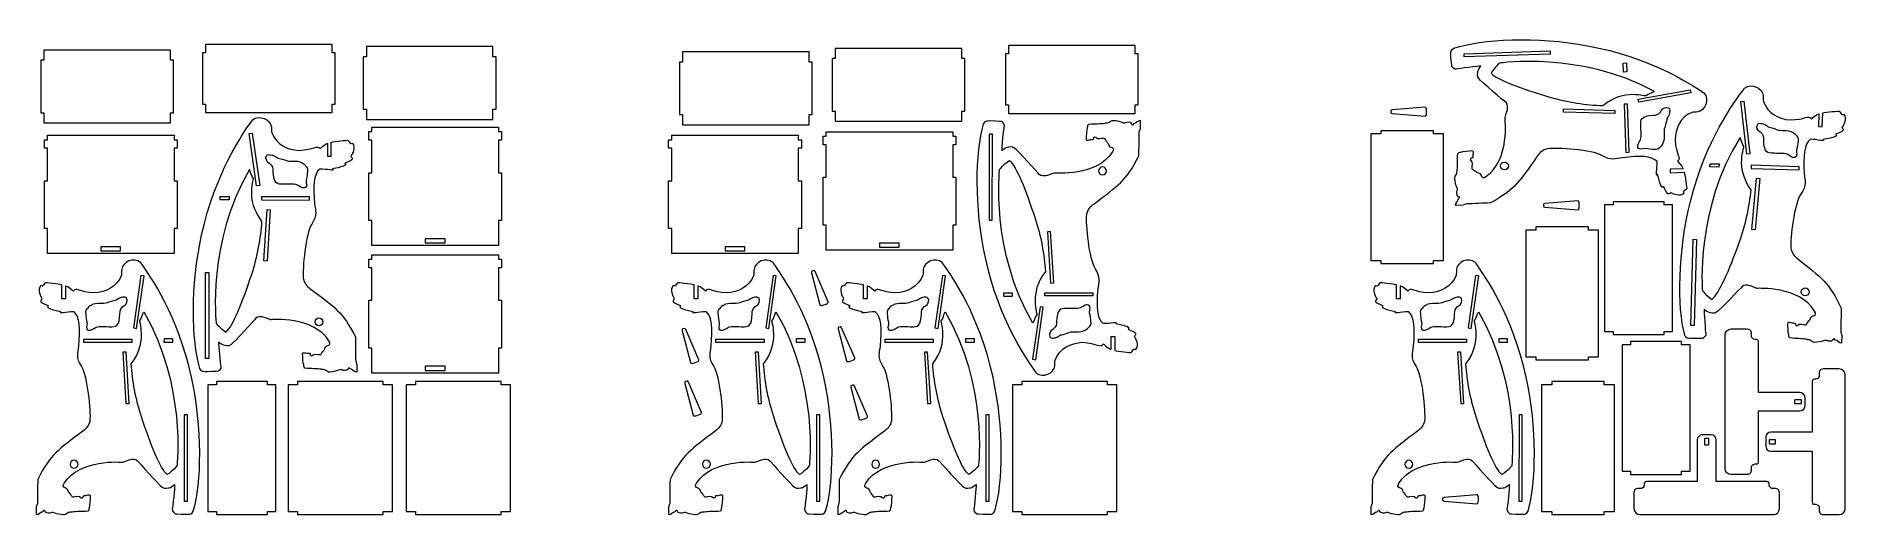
# Model space of a CAD drawing. Header units: centimetres. Extents: x -286 to 287, y -75 to 76.
import ezdxf

# ---------------------------------------------------------------- set-up
doc = ezdxf.new("R2010")
doc.units = ezdxf.units.CM
doc.header["$MEASUREMENT"] = 0
doc.layers.add('layer 1', color=7, linetype='Continuous')

msp = doc.modelspace()

# ---------------------------------------------------------------- linework, layer by layer
at = {"layer": 'layer 1', "color": 250, "lineweight": 9}
for points, knots in [([(162.79571, 22.64069), (162.79571, 22.64069), (165.22606, 22.7259), (165.22606, 22.7259), (165.22606, 22.7259), (165.22606, 22.7259), (166.28597, 23.14483), (166.28597, 23.14483), (166.28597, 23.14483), (168.81359, 23.25485), (171.34122, 23.36486), (173.86883, 23.47489), (173.86883, 23.47489), (181.80484, 27.82257), (182.93918, 30.2181), (188.65449, 38.23306), (188.65449, 38.23306), (189.31946, 39.36299), (190.32468, 40.19923), (191.87493, 40.56512), (191.87493, 40.56512), (194.8529, 40.97144), (205.99871, 40.26991), (209.05092, 38.45423), (209.05092, 38.45423), (212.10311, 36.63855), (213.1502, 37.4406), (215.59437, 37.75236), (215.59437, 37.75236), (220.85109, 38.42287), (224.91699, 38.41376), (226.51533, 36.5013), (226.51533, 36.5013), (226.66124, 34.23611), (225.89543, 31.59405), (226.71953, 32.41743), (226.71953, 32.41743), (226.8909, 32.05166), (227.71784, 27.12415), (228.67522, 28.60768), (228.67522, 28.60768), (229.73185, 26.16776), (229.92488, 25.84837), (230.85322, 26.75862), (230.85322, 26.75862), (230.85322, 26.75862), (233.11423, 25.36866), (234.55404, 26.106), (234.55404, 26.106), (235.54541, 26.61371), (234.65605, 26.59353), (234.90866, 27.04515), (234.90866, 27.04515), (235.07784, 27.34763), (235.81, 27.72092), (235.92101, 27.95195), (235.92101, 27.95195), (235.92672, 27.96386), (235.45478, 32.19335), (235.06655, 33.13004), (235.06655, 33.13004), (235.06655, 33.13004), (230.67857, 32.997), (230.67857, 32.997), (230.67857, 32.997), (230.67857, 32.997), (230.64869, 34.1266), (230.64869, 34.1266), (230.64869, 34.1266), (230.64869, 34.1266), (234.65601, 34.27983), (234.65601, 34.27983), (234.65601, 34.27983), (234.79406, 34.27964), (234.22904, 35.50256), (232.93608, 36.63128), (232.93608, 36.63128), (232.95759, 36.64526), (232.97838, 36.65925), (232.99843, 36.67324), (232.99843, 36.67324), (234.27946, 37.56723), (232.59484, 38.52299), (232.19752, 43.25823), (232.19752, 43.25823), (232.34347, 46.99358), (233.69913, 50.3951), (237.5145, 52.06167), (237.5145, 52.06167), (237.9542, 52.20412), (238.76637, 52.12304), (239.37253, 52.20921), (239.37253, 52.20921), (241.64438, 52.53217), (243.22218, 56.13395), (241.36091, 58.26301), (241.36091, 58.26301), (241.30699, 58.32468), (241.22124, 58.35343), (241.14827, 58.40071), (241.14827, 58.40071), (236.64732, 61.31784), (224.18119, 69.47693), (204.55285, 73.1444), (204.55285, 73.1444), (188.58046, 76.12877), (170.90173, 75.26275), (162.27906, 72.32986), (162.27906, 72.32986), (161.21501, 71.75264), (161.39288, 71.30307), (161.3342, 70.76416), (161.3342, 70.76416), (161.27549, 70.22526), (161.62824, 66.55514), (161.62824, 66.55514), (161.62824, 66.55514), (161.62824, 66.55514), (162.43282, 65.43143), (163.11473, 65.68434), (163.11473, 65.68434), (163.79664, 65.93724), (170.07666, 66.68387), (170.81909, 66.70867), (170.81909, 66.70867), (170.44367, 66.17777), (169.87467, 65.31451), (169.88603, 64.97424), (169.88603, 64.97424), (169.8974, 64.63396), (169.42161, 63.45664), (170.15246, 62.76445), (170.15246, 62.76445), (170.97234, 61.72204), (178.11106, 55.57057), (178.75997, 55.19743), (178.75997, 55.19743), (179.40952, 54.63962), (179.2558, 53.33342), (179.23418, 53.05397), (179.23418, 53.05397), (179.21254, 52.77454), (178.4775, 50.67509), (178.45381, 50.45753), (178.45381, 50.45753), (178.43012, 50.23994), (180.06973, 36.88852), (172.37267, 31.83125), (172.37267, 31.83125), (171.50542, 31.20886), (171.26596, 31.46), (171.01368, 31.85031), (171.01368, 31.85031), (170.76138, 32.24062), (170.87144, 32.65458), (170.031, 33.00957), (170.031, 33.00957), (169.35988, 33.07114), (169.38839, 33.35081), (169.1857, 33.47469), (169.1857, 33.47469), (168.98301, 33.59858), (167.943, 34.25364), (167.943, 34.25364), (167.943, 34.25364), (167.943, 34.25364), (167.91888, 34.70886), (167.91888, 34.70886), (167.91888, 34.70886), (167.91888, 34.70886), (168.3284, 36.62225), (167.5746, 36.93771), (167.5746, 36.93771), (167.26294, 37.14835), (167.70457, 37.55507), (167.73448, 37.58704), (167.73448, 37.58704), (167.76437, 37.61901), (168.24873, 37.54652), (168.2384, 37.85586), (168.2384, 37.85586), (168.22807, 38.16521), (168.23015, 38.10334), (168.25072, 38.4137), (168.25072, 38.4137), (168.27134, 38.72408), (168.43007, 39.53457), (168.362, 39.7181), (168.362, 39.7181), (168.29394, 39.90162), (168.35062, 40.05837), (167.88765, 40.01193), (167.88765, 40.01193), (167.42467, 39.9655), (164.82931, 39.78589), (164.49731, 39.52705), (164.49731, 39.52705), (164.16531, 39.26821), (163.3084, 39.88992), (163.39307, 38.28238), (163.39307, 38.28238), (163.47773, 36.67485), (163.40473, 34.22591), (163.29649, 33.75775), (163.29649, 33.75775), (163.18825, 33.28961), (163.34912, 33.10919), (163.05836, 32.54203), (163.05836, 32.54203), (162.76765, 31.9749), (162.42943, 31.90165), (162.54807, 31.13141), (162.54807, 31.13141), (162.66672, 30.36114), (162.79474, 29.22435), (163.1928, 28.43246), (163.1928, 28.43246), (163.59088, 27.64057), (163.3454, 27.65859), (163.21347, 26.97288), (163.21347, 26.97288), (163.08153, 26.28718), (163.2914, 25.28269), (164.06007, 25.29074), (164.06007, 25.29074), (164.36311, 25.09122), (163.73009, 25.07091), (163.62392, 24.54089), (163.62392, 24.54089), (163.51775, 24.01087), (162.81139, 23.49779), (162.79571, 22.64069)], [0, 0, 0, 0, 0.016949153, 0.016949153, 0.016949153, 0.016949153, 0.033898305, 0.033898305, 0.033898305, 0.033898305, 0.050847458, 0.050847458, 0.050847458, 0.050847458, 0.06779661, 0.06779661, 0.06779661, 0.06779661, 0.084745763, 0.084745763, 0.084745763, 0.084745763, 0.101694915, 0.101694915, 0.101694915, 0.101694915, 0.118644068, 0.118644068, 0.118644068, 0.118644068, 0.13559322, 0.13559322, 0.13559322, 0.13559322, 0.152542373, 0.152542373, 0.152542373, 0.152542373, 0.169491525, 0.169491525, 0.169491525, 0.169491525, 0.186440678, 0.186440678, 0.186440678, 0.186440678, 0.203389831, 0.203389831, 0.203389831, 0.203389831, 0.220338983, 0.220338983, 0.220338983, 0.220338983, 0.237288136, 0.237288136, 0.237288136, 0.237288136, 0.254237288, 0.254237288, 0.254237288, 0.254237288, 0.271186441, 0.271186441, 0.271186441, 0.271186441, 0.288135593, 0.288135593, 0.288135593, 0.288135593, 0.305084746, 0.305084746, 0.305084746, 0.305084746, 0.322033898, 0.322033898, 0.322033898, 0.322033898, 0.338983051, 0.338983051, 0.338983051, 0.338983051, 0.355932203, 0.355932203, 0.355932203, 0.355932203, 0.372881356, 0.372881356, 0.372881356, 0.372881356, 0.389830508, 0.389830508, 0.389830508, 0.389830508, 0.406779661, 0.406779661, 0.406779661, 0.406779661, 0.423728814, 0.423728814, 0.423728814, 0.423728814, 0.440677966, 0.440677966, 0.440677966, 0.440677966, 0.457627119, 0.457627119, 0.457627119, 0.457627119, 0.474576271, 0.474576271, 0.474576271, 0.474576271, 0.491525424, 0.491525424, 0.491525424, 0.491525424, 0.508474576, 0.508474576, 0.508474576, 0.508474576, 0.525423729, 0.525423729, 0.525423729, 0.525423729, 0.542372881, 0.542372881, 0.542372881, 0.542372881, 0.559322034, 0.559322034, 0.559322034, 0.559322034, 0.576271186, 0.576271186, 0.576271186, 0.576271186, 0.593220339, 0.593220339, 0.593220339, 0.593220339, 0.610169492, 0.610169492, 0.610169492, 0.610169492, 0.627118644, 0.627118644, 0.627118644, 0.627118644, 0.644067797, 0.644067797, 0.644067797, 0.644067797, 0.661016949, 0.661016949, 0.661016949, 0.661016949, 0.677966102, 0.677966102, 0.677966102, 0.677966102, 0.694915254, 0.694915254, 0.694915254, 0.694915254, 0.711864407, 0.711864407, 0.711864407, 0.711864407, 0.728813559, 0.728813559, 0.728813559, 0.728813559, 0.745762712, 0.745762712, 0.745762712, 0.745762712, 0.762711864, 0.762711864, 0.762711864, 0.762711864, 0.779661017, 0.779661017, 0.779661017, 0.779661017, 0.796610169, 0.796610169, 0.796610169, 0.796610169, 0.813559322, 0.813559322, 0.813559322, 0.813559322, 0.830508475, 0.830508475, 0.830508475, 0.830508475, 0.847457627, 0.847457627, 0.847457627, 0.847457627, 0.86440678, 0.86440678, 0.86440678, 0.86440678, 0.881355932, 0.881355932, 0.881355932, 0.881355932, 0.898305085, 0.898305085, 0.898305085, 0.898305085, 0.915254237, 0.915254237, 0.915254237, 0.915254237, 0.93220339, 0.93220339, 0.93220339, 0.93220339, 0.949152542, 0.949152542, 0.949152542, 0.949152542, 0.966101695, 0.966101695, 0.966101695, 0.966101695, 1, 1, 1, 1]), ([(165.50779, 69.5713), (165.50779, 69.5713), (192.73111, 70.48804), (192.73111, 70.48804), (192.73111, 70.48804), (192.73111, 70.48804), (192.69645, 71.51745), (192.69645, 71.51745), (192.69645, 71.51745), (192.69645, 71.51745), (165.47312, 70.60071), (165.47312, 70.60071), (165.47312, 70.60071), (165.47312, 70.60071), (165.50779, 69.5713), (165.50779, 69.5713)], [0, 0, 0, 0, 0.2, 0.2, 0.2, 0.2, 0.4, 0.4, 0.4, 0.4, 0.6, 0.6, 0.6, 0.6, 1, 1, 1, 1]), ([(176.73513, 67.63958), (176.73513, 67.63958), (202.28664, 71.46179), (225.6632, 58.70277), (225.6632, 58.70277), (225.07547, 58.34147), (223.31717, 57.83765), (222.9975, 57.39683), (222.9975, 57.39683), (223.1463, 56.99561), (216.07057, 59.87399), (209.41187, 54.2298), (209.41187, 54.2298), (204.23648, 54.40684), (198.20335, 55.25459), (192.57692, 56.91685), (192.57692, 56.91685), (183.58628, 59.57298), (175.86101, 62.37086), (174.06644, 64.43623), (174.06644, 64.43623), (175.24048, 66.44825), (176.73513, 67.63958), (176.73513, 67.63958)], [0, 0, 0, 0, 0.142857143, 0.142857143, 0.142857143, 0.142857143, 0.285714286, 0.285714286, 0.285714286, 0.285714286, 0.428571429, 0.428571429, 0.428571429, 0.428571429, 0.571428571, 0.571428571, 0.571428571, 0.571428571, 0.714285714, 0.714285714, 0.714285714, 0.714285714, 1, 1, 1, 1]), ([(215.81996, 67.64688), (215.81996, 67.64688), (215.91527, 64.81442), (215.91527, 64.81442), (215.91527, 64.81442), (215.91527, 64.81442), (216.94468, 64.84909), (216.94468, 64.84909), (216.94468, 64.84909), (216.94468, 64.84909), (216.84937, 67.68154), (216.84937, 67.68154), (216.84937, 67.68154), (216.84937, 67.68154), (215.81996, 67.64688), (215.81996, 67.64688)], [0, 0, 0, 0, 0.2, 0.2, 0.2, 0.2, 0.4, 0.4, 0.4, 0.4, 0.6, 0.6, 0.6, 0.6, 1, 1, 1, 1]), ([(220.56184, 56.26786), (220.56184, 56.26786), (220.73611, 55.28319), (220.73611, 55.28319), (220.73611, 55.28319), (220.73611, 55.28319), (237.19678, 58.19645), (237.19678, 58.19645), (237.19678, 58.19645), (237.19678, 58.19645), (237.02249, 59.18114), (237.02249, 59.18114), (237.02249, 59.18114), (237.02249, 59.18114), (220.56184, 56.26786), (220.56184, 56.26786)], [0, 0, 0, 0, 0.2, 0.2, 0.2, 0.2, 0.4, 0.4, 0.4, 0.4, 0.6, 0.6, 0.6, 0.6, 1, 1, 1, 1]), ([(284.90139, -20.87332), (284.90139, -20.87332), (284.96645, -18.44235), (284.96645, -18.44235), (284.96645, -18.44235), (284.96645, -18.44235), (284.61377, -17.35859), (284.61377, -17.35859), (284.61377, -17.35859), (284.66007, -14.829), (284.70638, -12.2994), (284.75267, -9.76981), (284.75267, -9.76981), (280.90343, -1.58044), (278.58254, -0.30031), (270.93586, 5.8991), (270.93586, 5.8991), (269.84915, 6.63259), (269.07659, 7.68753), (268.80715, 9.25743), (268.80715, 9.25743), (268.58553, 12.2548), (269.9741, 23.33601), (271.97482, 26.27026), (271.97482, 26.27026), (273.97555, 29.20448), (273.23969, 30.29911), (273.07948, 32.75786), (273.07948, 32.75786), (272.73491, 38.04596), (272.99512, 42.10353), (275.00265, 43.58071), (275.00265, 43.58071), (277.27253, 43.58644), (279.86224, 42.65891), (279.09134, 43.53229), (279.09134, 43.53229), (279.46699, 43.68075), (284.43617, 44.20177), (283.0146, 45.24895), (283.0146, 45.24895), (285.51512, 46.15287), (285.84582, 46.32581), (284.99465, 47.3086), (284.99465, 47.3086), (284.99465, 47.3086), (286.5216, 49.47945), (285.87459, 50.96204), (285.87459, 50.96204), (285.42907, 51.98287), (285.39429, 51.09397), (284.95913, 51.37399), (284.95913, 51.37399), (284.66768, 51.56152), (284.34032, 52.31535), (284.11658, 52.44041), (284.11658, 52.44041), (284.10506, 52.44685), (279.85449, 52.23703), (278.89561, 51.90739), (278.89561, 51.90739), (278.89561, 51.90739), (278.75739, 47.51957), (278.75739, 47.51957), (278.75739, 47.51957), (278.75739, 47.51957), (277.6281, 47.55952), (277.6281, 47.55952), (277.6281, 47.55952), (277.6281, 47.55952), (277.72266, 51.56865), (277.72266, 51.56865), (277.72266, 51.56865), (277.73137, 51.70643), (276.4759, 51.21801), (275.26947, 49.99723), (275.26947, 49.99723), (275.25685, 50.01956), (275.24417, 50.04118), (275.23145, 50.06205), (275.23145, 50.06205), (274.41828, 51.39585), (273.3603, 49.77348), (268.60956, 49.66937), (268.60956, 49.66937), (264.89035, 50.04574), (261.57906, 51.60889), (260.15131, 55.51992), (260.15131, 55.51992), (260.03629, 55.96757), (260.16738, 56.77318), (260.11881, 57.3835), (260.11881, 57.3835), (259.93678, 59.67097), (256.43932, 61.4682), (254.19937, 59.74198), (254.19937, 59.74198), (254.13449, 59.69197), (254.1005, 59.60816), (254.0488, 59.53825), (254.0488, 59.53825), (250.85926, 55.22606), (241.94582, 43.28765), (237.07307, 23.92328), (237.07307, 23.92328), (233.10792, 8.16571), (232.88042, -9.53276), (235.27517, -18.32011), (235.27517, -18.32011), (235.78557, -19.41778), (236.24527, -19.26801), (236.77952, -19.35987), (236.77952, -19.35987), (237.31377, -19.45174), (240.99867, -19.32634), (240.99867, -19.32634), (240.99867, -19.32634), (240.99867, -19.32634), (242.16992, -18.5927), (241.95961, -17.89646), (241.95961, -17.89646), (241.74931, -17.20024), (241.39197, -10.8861), (241.41307, -10.14356), (241.41307, -10.14356), (241.91977, -10.55105), (242.74624, -11.17227), (243.08656, -11.18195), (243.08656, -11.18195), (243.4269, -11.19162), (244.57258, -11.73922), (245.30859, -11.05251), (245.30859, -11.05251), (246.39964, -10.29858), (252.98027, -3.55341), (253.39277, -2.92878), (253.39277, -2.92878), (253.98963, -2.31493), (255.28385, -2.54902), (255.56143, -2.58786), (255.56143, -2.58786), (255.839, -2.62672), (257.88903, -3.49002), (258.10472, -3.5271), (258.10472, -3.5271), (258.32042, -3.56419), (271.74763, -2.75231), (276.31986, -10.74702), (276.31986, -10.74702), (276.8875, -11.65105), (276.62204, -11.87454), (276.2169, -12.10223), (276.2169, -12.10223), (275.81175, -12.32995), (275.40538, -12.19453), (274.99916, -13.01144), (274.99916, -13.01144), (274.89627, -13.67748), (274.61889, -13.63175), (274.48272, -13.8264), (274.48272, -13.8264), (274.34656, -14.02105), (273.62851, -15.01862), (273.62851, -15.01862), (273.62851, -15.01862), (273.62851, -15.01862), (273.17267, -15.01458), (273.17267, -15.01458), (273.17267, -15.01458), (273.17267, -15.01458), (271.28822, -14.48767), (270.92681, -15.22054), (270.92681, -15.22054), (270.69733, -15.5186), (270.31865, -15.0527), (270.28859, -15.02086), (270.28859, -15.02086), (270.25853, -14.98906), (270.3608, -14.5101), (270.05141, -14.5013), (270.05141, -14.5013), (269.74201, -14.49251), (269.8039, -14.49426), (269.4954, -14.45455), (269.4954, -14.45455), (269.18688, -14.41481), (268.38774, -14.20633), (268.20036, -14.26293), (268.20036, -14.26293), (268.01298, -14.31952), (267.86004, -14.25327), (267.87779, -14.71823), (267.87779, -14.71823), (267.89554, -15.18319), (267.91452, -17.78468), (268.15236, -18.13204), (268.15236, -18.13204), (268.39019, -18.4794), (267.71675, -19.29627), (269.32645, -19.31105), (269.32645, -19.31105), (270.93614, -19.32583), (273.3759, -19.54994), (273.83648, -19.68689), (273.83648, -19.68689), (274.29704, -19.82384), (274.48705, -19.67442), (275.03517, -19.99965), (275.03517, -19.99965), (275.58327, -20.32483), (275.63548, -20.66693), (276.41159, -20.59609), (276.41159, -20.59609), (277.18771, -20.52523), (278.33024, -20.46767), (279.1452, -20.11928), (279.1452, -20.11928), (279.96016, -19.77086), (279.92702, -20.01476), (280.60327, -20.1888), (280.60327, -20.1888), (281.27951, -20.36283), (282.29505, -20.2154), (282.33448, -19.4477), (282.33448, -19.4477), (282.55234, -19.15756), (282.53352, -19.79062), (283.05596, -19.92933), (283.05596, -19.92933), (283.57842, -20.06803), (284.04689, -20.80473), (284.90139, -20.87332)], [0, 0, 0, 0, 0.016949153, 0.016949153, 0.016949153, 0.016949153, 0.033898305, 0.033898305, 0.033898305, 0.033898305, 0.050847458, 0.050847458, 0.050847458, 0.050847458, 0.06779661, 0.06779661, 0.06779661, 0.06779661, 0.084745763, 0.084745763, 0.084745763, 0.084745763, 0.101694915, 0.101694915, 0.101694915, 0.101694915, 0.118644068, 0.118644068, 0.118644068, 0.118644068, 0.13559322, 0.13559322, 0.13559322, 0.13559322, 0.152542373, 0.152542373, 0.152542373, 0.152542373, 0.169491525, 0.169491525, 0.169491525, 0.169491525, 0.186440678, 0.186440678, 0.186440678, 0.186440678, 0.203389831, 0.203389831, 0.203389831, 0.203389831, 0.220338983, 0.220338983, 0.220338983, 0.220338983, 0.237288136, 0.237288136, 0.237288136, 0.237288136, 0.254237288, 0.254237288, 0.254237288, 0.254237288, 0.271186441, 0.271186441, 0.271186441, 0.271186441, 0.288135593, 0.288135593, 0.288135593, 0.288135593, 0.305084746, 0.305084746, 0.305084746, 0.305084746, 0.322033898, 0.322033898, 0.322033898, 0.322033898, 0.338983051, 0.338983051, 0.338983051, 0.338983051, 0.355932203, 0.355932203, 0.355932203, 0.355932203, 0.372881356, 0.372881356, 0.372881356, 0.372881356, 0.389830508, 0.389830508, 0.389830508, 0.389830508, 0.406779661, 0.406779661, 0.406779661, 0.406779661, 0.423728814, 0.423728814, 0.423728814, 0.423728814, 0.440677966, 0.440677966, 0.440677966, 0.440677966, 0.457627119, 0.457627119, 0.457627119, 0.457627119, 0.474576271, 0.474576271, 0.474576271, 0.474576271, 0.491525424, 0.491525424, 0.491525424, 0.491525424, 0.508474576, 0.508474576, 0.508474576, 0.508474576, 0.525423729, 0.525423729, 0.525423729, 0.525423729, 0.542372881, 0.542372881, 0.542372881, 0.542372881, 0.559322034, 0.559322034, 0.559322034, 0.559322034, 0.576271186, 0.576271186, 0.576271186, 0.576271186, 0.593220339, 0.593220339, 0.593220339, 0.593220339, 0.610169492, 0.610169492, 0.610169492, 0.610169492, 0.627118644, 0.627118644, 0.627118644, 0.627118644, 0.644067797, 0.644067797, 0.644067797, 0.644067797, 0.661016949, 0.661016949, 0.661016949, 0.661016949, 0.677966102, 0.677966102, 0.677966102, 0.677966102, 0.694915254, 0.694915254, 0.694915254, 0.694915254, 0.711864407, 0.711864407, 0.711864407, 0.711864407, 0.728813559, 0.728813559, 0.728813559, 0.728813559, 0.745762712, 0.745762712, 0.745762712, 0.745762712, 0.762711864, 0.762711864, 0.762711864, 0.762711864, 0.779661017, 0.779661017, 0.779661017, 0.779661017, 0.796610169, 0.796610169, 0.796610169, 0.796610169, 0.813559322, 0.813559322, 0.813559322, 0.813559322, 0.830508475, 0.830508475, 0.830508475, 0.830508475, 0.847457627, 0.847457627, 0.847457627, 0.847457627, 0.86440678, 0.86440678, 0.86440678, 0.86440678, 0.881355932, 0.881355932, 0.881355932, 0.881355932, 0.898305085, 0.898305085, 0.898305085, 0.898305085, 0.915254237, 0.915254237, 0.915254237, 0.915254237, 0.93220339, 0.93220339, 0.93220339, 0.93220339, 0.949152542, 0.949152542, 0.949152542, 0.949152542, 0.966101695, 0.966101695, 0.966101695, 0.966101695, 1, 1, 1, 1]), ([(142.77538, 52.84705), (142.77538, 52.84705), (153.15593, 53.68054), (153.15593, 53.68054), (153.15593, 53.68054), (153.40743, 53.68054), (153.61329, 53.29411), (153.61329, 52.82179), (153.61329, 52.82179), (153.61329, 52.82179), (153.61329, 51.72287), (153.61329, 51.72287), (153.61329, 51.72287), (153.61329, 51.25055), (153.40743, 50.86412), (153.15593, 50.86412), (153.15593, 50.86412), (153.15593, 50.86412), (142.77538, 51.69761), (142.77538, 51.69761), (142.77538, 51.69761), (142.52388, 51.69761), (142.31802, 51.85532), (142.31802, 52.04808), (142.31802, 52.04808), (142.31802, 52.04808), (142.31802, 52.49658), (142.31802, 52.49658), (142.31802, 52.49658), (142.31802, 52.68934), (142.52388, 52.84705), (142.77538, 52.84705)], [0, 0, 0, 0, 0.111111111, 0.111111111, 0.111111111, 0.111111111, 0.222222222, 0.222222222, 0.222222222, 0.222222222, 0.333333333, 0.333333333, 0.333333333, 0.333333333, 0.444444444, 0.444444444, 0.444444444, 0.444444444, 0.555555556, 0.555555556, 0.555555556, 0.555555556, 0.666666667, 0.666666667, 0.666666667, 0.666666667, 0.777777778, 0.777777778, 0.777777778, 0.777777778, 1, 1, 1, 1]), ([(196.93866, 53.16467), (196.93866, 53.16467), (196.91075, 52.16507), (196.91075, 52.16507), (196.91075, 52.16507), (196.91075, 52.16507), (213.14439, 51.71196), (213.14439, 51.71196), (213.14439, 51.71196), (213.14439, 51.71196), (213.17229, 52.71157), (213.17229, 52.71157), (213.17229, 52.71157), (213.17229, 52.71157), (196.93866, 53.16467), (196.93866, 53.16467)], [0, 0, 0, 0, 0.2, 0.2, 0.2, 0.2, 0.4, 0.4, 0.4, 0.4, 0.6, 0.6, 0.6, 0.6, 1, 1, 1, 1]), ([(216.1707, 54.62177), (216.1707, 54.62177), (217.17012, 54.65542), (217.17012, 54.65542), (217.17012, 54.65542), (217.17012, 54.65542), (217.65383, 39.4574), (217.65383, 39.4574), (217.65383, 39.4574), (217.65383, 39.4574), (216.65441, 39.42374), (216.65441, 39.42374), (216.65441, 39.42374), (216.65441, 39.42374), (216.1707, 54.62177), (216.1707, 54.62177)], [0, 0, 0, 0, 0.2, 0.2, 0.2, 0.2, 0.4, 0.4, 0.4, 0.4, 0.6, 0.6, 0.6, 0.6, 1, 1, 1, 1]), ([(221.31958, 43.53862), (221.05697, 43.09142), (221.04492, 42.93496), (220.63409, 42.2675), (220.63409, 42.2675), (220.32459, 41.76464), (220.07562, 39.95497), (222.03803, 40.59744), (222.03803, 40.59744), (222.94247, 40.89358), (223.88677, 40.33671), (225.06422, 40.37604), (225.06422, 40.37604), (225.87054, 40.40298), (226.7746, 40.10098), (227.20873, 40.80236), (227.20873, 40.80236), (227.37918, 41.07777), (227.76847, 41.09601), (228.28515, 42.07662), (228.28515, 42.07662), (229.36076, 44.11794), (228.33569, 45.97756), (228.95593, 47.34248), (228.95593, 47.34248), (229.04214, 47.53217), (229.57611, 49.47224), (229.5676, 49.72726), (229.5676, 49.72726), (229.54968, 50.26326), (230.12384, 50.54085), (230.26058, 51.18094), (230.26058, 51.18094), (230.34648, 51.58295), (230.45881, 51.32405), (230.50437, 52.17547), (230.50437, 52.17547), (230.52472, 52.55597), (230.77377, 53.04364), (230.13555, 53.49089), (230.13555, 53.49089), (229.49484, 53.93986), (227.98078, 53.29957), (227.7987, 52.52686), (227.7987, 52.52686), (227.68912, 52.06182), (226.73604, 51.23004), (226.05915, 51.23048), (226.05915, 51.23048), (225.33123, 51.23094), (222.97487, 50.98008), (222.39776, 50.59339), (222.39776, 50.59339), (221.34537, 49.88819), (221.39498, 49.61408), (221.34313, 48.52574), (221.34313, 48.52574), (221.30776, 47.78276), (221.69836, 44.18367), (221.31958, 43.53862)], [0, 0, 0, 0, 0.0625, 0.0625, 0.0625, 0.0625, 0.125, 0.125, 0.125, 0.125, 0.1875, 0.1875, 0.1875, 0.1875, 0.25, 0.25, 0.25, 0.25, 0.3125, 0.3125, 0.3125, 0.3125, 0.375, 0.375, 0.375, 0.375, 0.4375, 0.4375, 0.4375, 0.4375, 0.5, 0.5, 0.5, 0.5, 0.5625, 0.5625, 0.5625, 0.5625, 0.625, 0.625, 0.625, 0.625, 0.6875, 0.6875, 0.6875, 0.6875, 0.75, 0.75, 0.75, 0.75, 0.8125, 0.8125, 0.8125, 0.8125, 0.875, 0.875, 0.875, 0.875, 1, 1, 1, 1]), ([(254.90613, 38.8594), (254.90613, 38.8594), (255.89969, 38.97252), (255.89969, 38.97252), (255.89969, 38.97252), (255.89969, 38.97252), (254.00862, 55.58169), (254.00862, 55.58169), (254.00862, 55.58169), (254.00862, 55.58169), (253.01505, 55.46855), (253.01505, 55.46855), (253.01505, 55.46855), (253.01505, 55.46855), (254.90613, 38.8594), (254.90613, 38.8594)], [0, 0, 0, 0, 0.2, 0.2, 0.2, 0.2, 0.4, 0.4, 0.4, 0.4, 0.6, 0.6, 0.6, 0.6, 1, 1, 1, 1]), ([(-184.61535, -29.99239), (-184.61535, -29.99239), (-184.62084, -27.56055), (-184.62084, -27.56055), (-184.62084, -27.56055), (-184.62084, -27.56055), (-185.00481, -26.48748), (-185.00481, -26.48748), (-185.00481, -26.48748), (-185.03191, -23.95761), (-185.059, -21.42773), (-185.08611, -18.89787), (-185.08611, -18.89787), (-189.17131, -10.82361), (-191.52836, -9.61135), (-199.35166, -3.63637), (-199.35166, -3.63637), (-200.45919, -2.93472), (-201.26203, -1.90263), (-201.5769, -0.34121), (-201.5769, -0.34121), (-201.88538, 2.64847), (-200.81886, 13.7653), (-198.9041, 16.75635), (-198.9041, 16.75635), (-196.98934, 19.74738), (-197.75664, 20.8202), (-197.98811, 23.27327), (-197.98811, 23.27327), (-198.48594, 28.54915), (-198.34355, 32.61256), (-196.37972, 34.14735), (-196.37972, 34.14735), (-194.11096, 34.21893), (-191.49543, 33.36692), (-192.29135, 34.21757), (-192.29135, 34.21757), (-191.92016, 34.37686), (-186.96819, 35.04182), (-188.41954, 36.04732), (-188.41954, 36.04732), (-185.94629, 37.0234), (-185.62075, 37.20586), (-186.50007, 38.16354), (-186.50007, 38.16354), (-186.50007, 38.16354), (-185.03674, 40.37777), (-185.72649, 41.84097), (-185.72649, 41.84097), (-186.20143, 42.84845), (-186.21041, 41.95891), (-186.65351, 42.22619), (-186.65351, 42.22619), (-186.95028, 42.40519), (-187.29937, 43.1492), (-187.52664, 43.26772), (-187.52664, 43.26772), (-187.53835, 43.27382), (-191.78104, 42.94078), (-192.72995, 42.58346), (-192.72995, 42.58346), (-192.72995, 42.58346), (-192.74083, 38.19348), (-192.74083, 38.19348), (-192.74083, 38.19348), (-192.74083, 38.19348), (-193.8708, 38.20065), (-193.8708, 38.20065), (-193.8708, 38.20065), (-193.8708, 38.20065), (-193.89258, 42.21084), (-193.89258, 42.21084), (-193.89258, 42.21084), (-193.88787, 42.34881), (-195.12865, 41.82418), (-196.29915, 40.56891), (-196.29915, 40.56891), (-196.31242, 40.59087), (-196.32572, 40.61211), (-196.33904, 40.6326), (-196.33904, 40.6326), (-197.19056, 41.94225), (-198.20103, 40.28987), (-202.94675, 40.04799), (-202.94675, 40.04799), (-206.67531, 40.31631), (-210.03056, 41.78274), (-211.57116, 45.6507), (-211.57116, 45.6507), (-211.69912, 46.09483), (-211.59146, 46.9039), (-211.65771, 47.51256), (-211.65771, 47.51256), (-211.90603, 49.79378), (-215.45415, 51.4888), (-217.64308, 49.69832), (-217.64308, 49.69832), (-217.70648, 49.64645), (-217.73803, 49.56169), (-217.78768, 49.49031), (-217.78768, 49.49031), (-220.85078, 45.08741), (-229.41414, 32.89544), (-233.72308, 13.39787), (-233.72308, 13.39787), (-237.22943, -2.4681), (-236.94341, -20.16572), (-234.29475, -28.8799), (-234.29475, -28.8799), (-233.75272, -29.9623), (-233.29756, -29.79926), (-232.76087, -29.87558), (-232.76087, -29.87558), (-232.22418, -29.95192), (-228.54447, -29.71967), (-228.54447, -29.71967), (-228.54447, -29.71967), (-228.54447, -29.71967), (-227.39499, -28.95236), (-227.62541, -28.26252), (-227.62541, -28.26252), (-227.85582, -27.57269), (-228.39618, -21.27157), (-228.39663, -20.52873), (-228.39663, -20.52873), (-227.87832, -20.92135), (-227.03418, -21.51834), (-226.69372, -21.51814), (-226.69372, -21.51814), (-226.35325, -21.51793), (-225.19216, -22.03206), (-224.47638, -21.32429), (-224.47638, -21.32429), (-223.40766, -20.53903), (-217.02548, -13.60579), (-216.63127, -12.96946), (-216.63127, -12.96946), (-216.05247, -12.33855), (-214.75201, -12.535), (-214.47342, -12.56577), (-214.47342, -12.56577), (-214.19484, -12.59656), (-212.12062, -13.40003), (-211.90395, -13.43084), (-211.90395, -13.43084), (-211.68726, -13.46165), (-198.28926, -12.26059), (-193.48703, -20.1193), (-193.48703, -20.1193), (-192.8934, -21.00648), (-193.15226, -21.23758), (-193.55063, -21.47693), (-193.55063, -21.47693), (-193.949, -21.7163), (-194.35913, -21.59273), (-194.74148, -22.42108), (-194.74148, -22.42108), (-194.82501, -23.08982), (-195.1036, -23.05216), (-195.23406, -23.25068), (-195.23406, -23.25068), (-195.36452, -23.4492), (-196.05333, -24.46718), (-196.05333, -24.46718), (-196.05333, -24.46718), (-196.05333, -24.46718), (-196.50909, -24.47636), (-196.50909, -24.47636), (-196.50909, -24.47636), (-196.50909, -24.47636), (-198.40803, -24.00434), (-198.74803, -24.74739), (-198.74803, -24.74739), (-198.96877, -25.05198), (-199.3608, -24.59726), (-199.39177, -24.56631), (-199.39177, -24.56631), (-199.42274, -24.53539), (-199.33441, -24.05367), (-199.64393, -24.05385), (-199.64393, -24.05385), (-199.95345, -24.05404), (-199.89154, -24.05399), (-200.20106, -24.02325), (-200.20106, -24.02325), (-200.5106, -23.99247), (-201.31545, -23.80726), (-201.50111, -23.86927), (-201.50111, -23.86927), (-201.68677, -23.93128), (-201.84157, -23.86949), (-201.81034, -24.33374), (-201.81034, -24.33374), (-201.77911, -24.79799), (-201.68467, -27.39784), (-201.43685, -27.73815), (-201.43685, -27.73815), (-201.18904, -28.07846), (-201.8385, -28.91453), (-200.22905, -28.8826), (-200.22905, -28.8826), (-198.61961, -28.85068), (-196.17438, -29.00392), (-195.71002, -29.12745), (-195.71002, -29.12745), (-195.24568, -29.25098), (-195.06008, -29.09611), (-194.50276, -29.4053), (-194.50276, -29.4053), (-193.94546, -29.71445), (-193.88334, -30.05489), (-193.10962, -29.96156), (-193.10962, -29.96156), (-192.33588, -29.86822), (-191.1955, -29.77754), (-190.39099, -29.40565), (-190.39099, -29.40565), (-189.58648, -29.03374), (-189.61253, -29.2785), (-188.93152, -29.43284), (-188.93152, -29.43284), (-188.25051, -29.58718), (-187.23968, -29.41036), (-187.22253, -28.64183), (-187.22253, -28.64183), (-187.01318, -28.3455), (-187.01363, -28.97884), (-186.48738, -29.10233), (-186.48738, -29.10233), (-185.96112, -29.22582), (-185.47148, -29.94862), (-184.61535, -29.99239)], [0, 0, 0, 0, 0.016949153, 0.016949153, 0.016949153, 0.016949153, 0.033898305, 0.033898305, 0.033898305, 0.033898305, 0.050847458, 0.050847458, 0.050847458, 0.050847458, 0.06779661, 0.06779661, 0.06779661, 0.06779661, 0.084745763, 0.084745763, 0.084745763, 0.084745763, 0.101694915, 0.101694915, 0.101694915, 0.101694915, 0.118644068, 0.118644068, 0.118644068, 0.118644068, 0.13559322, 0.13559322, 0.13559322, 0.13559322, 0.152542373, 0.152542373, 0.152542373, 0.152542373, 0.169491525, 0.169491525, 0.169491525, 0.169491525, 0.186440678, 0.186440678, 0.186440678, 0.186440678, 0.203389831, 0.203389831, 0.203389831, 0.203389831, 0.220338983, 0.220338983, 0.220338983, 0.220338983, 0.237288136, 0.237288136, 0.237288136, 0.237288136, 0.254237288, 0.254237288, 0.254237288, 0.254237288, 0.271186441, 0.271186441, 0.271186441, 0.271186441, 0.288135593, 0.288135593, 0.288135593, 0.288135593, 0.305084746, 0.305084746, 0.305084746, 0.305084746, 0.322033898, 0.322033898, 0.322033898, 0.322033898, 0.338983051, 0.338983051, 0.338983051, 0.338983051, 0.355932203, 0.355932203, 0.355932203, 0.355932203, 0.372881356, 0.372881356, 0.372881356, 0.372881356, 0.389830508, 0.389830508, 0.389830508, 0.389830508, 0.406779661, 0.406779661, 0.406779661, 0.406779661, 0.423728814, 0.423728814, 0.423728814, 0.423728814, 0.440677966, 0.440677966, 0.440677966, 0.440677966, 0.457627119, 0.457627119, 0.457627119, 0.457627119, 0.474576271, 0.474576271, 0.474576271, 0.474576271, 0.491525424, 0.491525424, 0.491525424, 0.491525424, 0.508474576, 0.508474576, 0.508474576, 0.508474576, 0.525423729, 0.525423729, 0.525423729, 0.525423729, 0.542372881, 0.542372881, 0.542372881, 0.542372881, 0.559322034, 0.559322034, 0.559322034, 0.559322034, 0.576271186, 0.576271186, 0.576271186, 0.576271186, 0.593220339, 0.593220339, 0.593220339, 0.593220339, 0.610169492, 0.610169492, 0.610169492, 0.610169492, 0.627118644, 0.627118644, 0.627118644, 0.627118644, 0.644067797, 0.644067797, 0.644067797, 0.644067797, 0.661016949, 0.661016949, 0.661016949, 0.661016949, 0.677966102, 0.677966102, 0.677966102, 0.677966102, 0.694915254, 0.694915254, 0.694915254, 0.694915254, 0.711864407, 0.711864407, 0.711864407, 0.711864407, 0.728813559, 0.728813559, 0.728813559, 0.728813559, 0.745762712, 0.745762712, 0.745762712, 0.745762712, 0.762711864, 0.762711864, 0.762711864, 0.762711864, 0.779661017, 0.779661017, 0.779661017, 0.779661017, 0.796610169, 0.796610169, 0.796610169, 0.796610169, 0.813559322, 0.813559322, 0.813559322, 0.813559322, 0.830508475, 0.830508475, 0.830508475, 0.830508475, 0.847457627, 0.847457627, 0.847457627, 0.847457627, 0.86440678, 0.86440678, 0.86440678, 0.86440678, 0.881355932, 0.881355932, 0.881355932, 0.881355932, 0.898305085, 0.898305085, 0.898305085, 0.898305085, 0.915254237, 0.915254237, 0.915254237, 0.915254237, 0.93220339, 0.93220339, 0.93220339, 0.93220339, 0.949152542, 0.949152542, 0.949152542, 0.949152542, 0.966101695, 0.966101695, 0.966101695, 0.966101695, 1, 1, 1, 1]), ([(63.14249, 49.46056), (63.14249, 49.46056), (63.137, 47.02872), (63.137, 47.02872), (63.137, 47.02872), (63.137, 47.02872), (62.75303, 45.95565), (62.75303, 45.95565), (62.75303, 45.95565), (62.72593, 43.42578), (62.69884, 40.8959), (62.67173, 38.36604), (62.67173, 38.36604), (58.58653, 30.29178), (56.22948, 29.07952), (48.40618, 23.10454), (48.40618, 23.10454), (47.29865, 22.40289), (46.49581, 21.3708), (46.18094, 19.80938), (46.18094, 19.80938), (45.87246, 16.8197), (46.93898, 5.70287), (48.85374, 2.71182), (48.85374, 2.71182), (50.7685, -0.27921), (50.0012, -1.35203), (49.76973, -3.8051), (49.76973, -3.8051), (49.2719, -9.08098), (49.41429, -13.14439), (51.37812, -14.67918), (51.37812, -14.67918), (53.64688, -14.75076), (56.26241, -13.89875), (55.46649, -14.7494), (55.46649, -14.7494), (55.83768, -14.90869), (60.78965, -15.57365), (59.3383, -16.57915), (59.3383, -16.57915), (61.81155, -17.55523), (62.13709, -17.73769), (61.25777, -18.69537), (61.25777, -18.69537), (61.25777, -18.69537), (62.7211, -20.9096), (62.03135, -22.3728), (62.03135, -22.3728), (61.55641, -23.38028), (61.54743, -22.49074), (61.10433, -22.75802), (61.10433, -22.75802), (60.80756, -22.93702), (60.45847, -23.68103), (60.2312, -23.79955), (60.2312, -23.79955), (60.21949, -23.80565), (55.9768, -23.47261), (55.02789, -23.11529), (55.02789, -23.11529), (55.02789, -23.11529), (55.01701, -18.72531), (55.01701, -18.72531), (55.01701, -18.72531), (55.01701, -18.72531), (53.88704, -18.73248), (53.88704, -18.73248), (53.88704, -18.73248), (53.88704, -18.73248), (53.86526, -22.74267), (53.86526, -22.74267), (53.86526, -22.74267), (53.86997, -22.88064), (52.62919, -22.35601), (51.45869, -21.10074), (51.45869, -21.10074), (51.44542, -21.1227), (51.43212, -21.14394), (51.4188, -21.16443), (51.4188, -21.16443), (50.56728, -22.47408), (49.55681, -20.8217), (44.81109, -20.57982), (44.81109, -20.57982), (41.08253, -20.84814), (37.72728, -22.31457), (36.18668, -26.18253), (36.18668, -26.18253), (36.05872, -26.62666), (36.16638, -27.43573), (36.10013, -28.04439), (36.10013, -28.04439), (35.85181, -30.32561), (32.30369, -32.02063), (30.11476, -30.23015), (30.11476, -30.23015), (30.05136, -30.17828), (30.01981, -30.09352), (29.97016, -30.02214), (29.97016, -30.02214), (26.90706, -25.61924), (18.3437, -13.42727), (14.03476, 6.0703), (14.03476, 6.0703), (10.52841, 21.93627), (10.81443, 39.63389), (13.46309, 48.34807), (13.46309, 48.34807), (14.00512, 49.43047), (14.46028, 49.26743), (14.99697, 49.34375), (14.99697, 49.34375), (15.53366, 49.42009), (19.21337, 49.18784), (19.21337, 49.18784), (19.21337, 49.18784), (19.21337, 49.18784), (20.36285, 48.42053), (20.13243, 47.73069), (20.13243, 47.73069), (19.90202, 47.04086), (19.36166, 40.73974), (19.36121, 39.9969), (19.36121, 39.9969), (19.87952, 40.38952), (20.72366, 40.98651), (21.06412, 40.98631), (21.06412, 40.98631), (21.40459, 40.9861), (22.56568, 41.50023), (23.28146, 40.79246), (23.28146, 40.79246), (24.35018, 40.0072), (30.73236, 33.07396), (31.12657, 32.43763), (31.12657, 32.43763), (31.70537, 31.80672), (33.00583, 32.00317), (33.28442, 32.03394), (33.28442, 32.03394), (33.563, 32.06473), (35.63722, 32.8682), (35.85389, 32.89901), (35.85389, 32.89901), (36.07058, 32.92982), (49.46858, 31.72876), (54.27081, 39.58747), (54.27081, 39.58747), (54.86444, 40.47465), (54.60558, 40.70575), (54.20721, 40.9451), (54.20721, 40.9451), (53.80884, 41.18447), (53.39871, 41.0609), (53.01636, 41.88925), (53.01636, 41.88925), (52.93283, 42.55799), (52.65424, 42.52033), (52.52378, 42.71885), (52.52378, 42.71885), (52.39332, 42.91737), (51.70451, 43.93535), (51.70451, 43.93535), (51.70451, 43.93535), (51.70451, 43.93535), (51.24875, 43.94453), (51.24875, 43.94453), (51.24875, 43.94453), (51.24875, 43.94453), (49.34981, 43.47251), (49.00981, 44.21556), (49.00981, 44.21556), (48.78907, 44.52015), (48.39704, 44.06543), (48.36607, 44.03448), (48.36607, 44.03448), (48.3351, 44.00356), (48.42343, 43.52184), (48.11391, 43.52202), (48.11391, 43.52202), (47.80439, 43.52221), (47.8663, 43.52216), (47.55678, 43.49142), (47.55678, 43.49142), (47.24724, 43.46064), (46.44239, 43.27543), (46.25673, 43.33744), (46.25673, 43.33744), (46.07107, 43.39945), (45.91627, 43.33766), (45.9475, 43.80191), (45.9475, 43.80191), (45.97873, 44.26616), (46.07317, 46.86601), (46.32099, 47.20632), (46.32099, 47.20632), (46.5688, 47.54663), (45.91934, 48.3827), (47.52879, 48.35077), (47.52879, 48.35077), (49.13823, 48.31885), (51.58346, 48.47209), (52.04782, 48.59562), (52.04782, 48.59562), (52.51216, 48.71915), (52.69776, 48.56428), (53.25508, 48.87347), (53.25508, 48.87347), (53.81238, 49.18262), (53.8745, 49.52306), (54.64822, 49.42973), (54.64822, 49.42973), (55.42196, 49.33639), (56.56234, 49.24571), (57.36685, 48.87382), (57.36685, 48.87382), (58.17136, 48.50191), (58.14531, 48.74667), (58.82632, 48.90101), (58.82632, 48.90101), (59.50733, 49.05535), (60.51816, 48.87853), (60.53531, 48.11), (60.53531, 48.11), (60.74466, 47.81367), (60.74421, 48.44701), (61.27046, 48.5705), (61.27046, 48.5705), (61.79672, 48.69399), (62.28636, 49.41679), (63.14249, 49.46056)], [0, 0, 0, 0, 0.016949153, 0.016949153, 0.016949153, 0.016949153, 0.033898305, 0.033898305, 0.033898305, 0.033898305, 0.050847458, 0.050847458, 0.050847458, 0.050847458, 0.06779661, 0.06779661, 0.06779661, 0.06779661, 0.084745763, 0.084745763, 0.084745763, 0.084745763, 0.101694915, 0.101694915, 0.101694915, 0.101694915, 0.118644068, 0.118644068, 0.118644068, 0.118644068, 0.13559322, 0.13559322, 0.13559322, 0.13559322, 0.152542373, 0.152542373, 0.152542373, 0.152542373, 0.169491525, 0.169491525, 0.169491525, 0.169491525, 0.186440678, 0.186440678, 0.186440678, 0.186440678, 0.203389831, 0.203389831, 0.203389831, 0.203389831, 0.220338983, 0.220338983, 0.220338983, 0.220338983, 0.237288136, 0.237288136, 0.237288136, 0.237288136, 0.254237288, 0.254237288, 0.254237288, 0.254237288, 0.271186441, 0.271186441, 0.271186441, 0.271186441, 0.288135593, 0.288135593, 0.288135593, 0.288135593, 0.305084746, 0.305084746, 0.305084746, 0.305084746, 0.322033898, 0.322033898, 0.322033898, 0.322033898, 0.338983051, 0.338983051, 0.338983051, 0.338983051, 0.355932203, 0.355932203, 0.355932203, 0.355932203, 0.372881356, 0.372881356, 0.372881356, 0.372881356, 0.389830508, 0.389830508, 0.389830508, 0.389830508, 0.406779661, 0.406779661, 0.406779661, 0.406779661, 0.423728814, 0.423728814, 0.423728814, 0.423728814, 0.440677966, 0.440677966, 0.440677966, 0.440677966, 0.457627119, 0.457627119, 0.457627119, 0.457627119, 0.474576271, 0.474576271, 0.474576271, 0.474576271, 0.491525424, 0.491525424, 0.491525424, 0.491525424, 0.508474576, 0.508474576, 0.508474576, 0.508474576, 0.525423729, 0.525423729, 0.525423729, 0.525423729, 0.542372881, 0.542372881, 0.542372881, 0.542372881, 0.559322034, 0.559322034, 0.559322034, 0.559322034, 0.576271186, 0.576271186, 0.576271186, 0.576271186, 0.593220339, 0.593220339, 0.593220339, 0.593220339, 0.610169492, 0.610169492, 0.610169492, 0.610169492, 0.627118644, 0.627118644, 0.627118644, 0.627118644, 0.644067797, 0.644067797, 0.644067797, 0.644067797, 0.661016949, 0.661016949, 0.661016949, 0.661016949, 0.677966102, 0.677966102, 0.677966102, 0.677966102, 0.694915254, 0.694915254, 0.694915254, 0.694915254, 0.711864407, 0.711864407, 0.711864407, 0.711864407, 0.728813559, 0.728813559, 0.728813559, 0.728813559, 0.745762712, 0.745762712, 0.745762712, 0.745762712, 0.762711864, 0.762711864, 0.762711864, 0.762711864, 0.779661017, 0.779661017, 0.779661017, 0.779661017, 0.796610169, 0.796610169, 0.796610169, 0.796610169, 0.813559322, 0.813559322, 0.813559322, 0.813559322, 0.830508475, 0.830508475, 0.830508475, 0.830508475, 0.847457627, 0.847457627, 0.847457627, 0.847457627, 0.86440678, 0.86440678, 0.86440678, 0.86440678, 0.881355932, 0.881355932, 0.881355932, 0.881355932, 0.898305085, 0.898305085, 0.898305085, 0.898305085, 0.915254237, 0.915254237, 0.915254237, 0.915254237, 0.93220339, 0.93220339, 0.93220339, 0.93220339, 0.949152542, 0.949152542, 0.949152542, 0.949152542, 0.966101695, 0.966101695, 0.966101695, 0.966101695, 1, 1, 1, 1]), ([(267.65787, 38.82952), (268.08799, 38.53979), (268.24341, 38.51809), (268.88423, 38.06683), (268.88423, 38.06683), (269.36701, 37.72686), (271.15785, 37.3666), (270.6378, 39.36494), (270.6378, 39.36494), (270.39809, 40.28595), (271.01222, 41.19404), (271.04569, 42.37168), (271.04569, 42.37168), (271.0686, 43.17812), (271.42586, 44.0618), (270.75262, 44.53842), (270.75262, 44.53842), (270.48827, 44.72556), (270.49411, 45.11523), (269.54728, 45.69149), (269.54728, 45.69149), (267.57629, 46.89112), (265.65691, 45.98287), (264.3329, 46.68622), (264.3329, 46.68622), (264.1489, 46.78398), (262.24551, 47.43675), (261.99046, 47.444), (261.99046, 47.444), (261.45437, 47.45922), (261.21277, 48.04943), (260.58234, 48.22544), (260.58234, 48.22544), (260.18641, 48.336), (260.45176, 48.43214), (259.60477, 48.53019), (259.60477, 48.53019), (259.22626, 48.57401), (258.7549, 48.8527), (258.26909, 48.24332), (258.26909, 48.24332), (257.7814, 47.63156), (258.32696, 46.08085), (259.08694, 45.85139), (259.08694, 45.85139), (259.54433, 45.7133), (260.31566, 44.71067), (260.27341, 44.0351), (260.27341, 44.0351), (260.228, 43.30859), (260.33285, 40.94123), (260.68316, 40.34135), (260.68316, 40.34135), (261.32201, 39.24742), (261.59867, 39.27999), (262.68172, 39.16103), (262.68172, 39.16103), (263.42111, 39.07984), (267.03745, 39.24741), (267.65787, 38.82952)], [0, 0, 0, 0, 0.0625, 0.0625, 0.0625, 0.0625, 0.125, 0.125, 0.125, 0.125, 0.1875, 0.1875, 0.1875, 0.1875, 0.25, 0.25, 0.25, 0.25, 0.3125, 0.3125, 0.3125, 0.3125, 0.375, 0.375, 0.375, 0.375, 0.4375, 0.4375, 0.4375, 0.4375, 0.5, 0.5, 0.5, 0.5, 0.5625, 0.5625, 0.5625, 0.5625, 0.625, 0.625, 0.625, 0.625, 0.6875, 0.6875, 0.6875, 0.6875, 0.75, 0.75, 0.75, 0.75, 0.8125, 0.8125, 0.8125, 0.8125, 0.875, 0.875, 0.875, 0.875, 1, 1, 1, 1]), ([(-216.33082, 28.84503), (-216.33082, 28.84503), (-215.34096, 28.98693), (-215.34096, 28.98693), (-215.34096, 28.98693), (-215.34096, 28.98693), (-217.71306, 45.53425), (-217.71306, 45.53425), (-217.71306, 45.53425), (-217.71306, 45.53425), (-218.70293, 45.39233), (-218.70293, 45.39233), (-218.70293, 45.39233), (-218.70293, 45.39233), (-216.33082, 28.84503), (-216.33082, 28.84503)], [0, 0, 0, 0, 0.2, 0.2, 0.2, 0.2, 0.4, 0.4, 0.4, 0.4, 0.6, 0.6, 0.6, 0.6, 1, 1, 1, 1]), ([(16.32601, 45.2115), (16.32601, 45.2115), (16.30217, 17.97276), (16.30217, 17.97276), (16.30217, 17.97276), (16.30217, 17.97276), (15.27217, 17.97366), (15.27217, 17.97366), (15.27217, 17.97366), (15.27217, 17.97366), (15.29601, 45.21241), (15.29601, 45.21241), (15.29601, 45.21241), (15.29601, 45.21241), (16.32601, 45.2115), (16.32601, 45.2115)], [0, 0, 0, 0, 0.2, 0.2, 0.2, 0.2, 0.4, 0.4, 0.4, 0.4, 0.6, 0.6, 0.6, 0.6, 1, 1, 1, 1]), ([(240.84932, -4.18131), (240.84932, -4.18131), (238.6125, 21.55748), (252.79094, 44.1014), (252.79094, 44.1014), (253.11525, 43.49248), (253.50951, 41.70642), (253.92974, 41.36013), (253.92974, 41.36013), (254.33939, 41.48387), (251.0295, 34.59942), (256.25166, 27.60484), (256.25166, 27.60484), (255.75532, 22.45027), (254.53658, 16.48101), (252.52999, 10.96798), (252.52999, 10.96798), (249.32365, 2.15856), (246.054, -5.37916), (243.88173, -7.04275), (243.88173, -7.04275), (241.94607, -5.74669), (240.84932, -4.18131), (240.84932, -4.18131)], [0, 0, 0, 0, 0.142857143, 0.142857143, 0.142857143, 0.142857143, 0.285714286, 0.285714286, 0.285714286, 0.285714286, 0.428571429, 0.428571429, 0.428571429, 0.428571429, 0.571428571, 0.571428571, 0.571428571, 0.571428571, 0.714285714, 0.714285714, 0.714285714, 0.714285714, 1, 1, 1, 1]), ([(-203.58358, 29.18509), (-203.14523, 28.90796), (-202.98925, 28.89078), (-202.33561, 28.4583), (-202.33561, 28.4583), (-201.84317, 28.13248), (-200.04263, 27.82432), (-200.62043, 29.80673), (-200.62043, 29.80673), (-200.88676, 30.7204), (-200.29923, 31.64593), (-200.29994, 32.82404), (-200.29994, 32.82404), (-200.30044, 33.63081), (-199.96896, 34.52448), (-200.65574, 34.98137), (-200.65574, 34.98137), (-200.92541, 35.16076), (-200.93088, 35.55044), (-201.89403, 36.09899), (-201.89403, 36.09899), (-203.89899, 37.24093), (-205.79121, 36.27738), (-207.13507, 36.94203), (-207.13507, 36.94203), (-207.32183, 37.03441), (-209.24335, 37.63169), (-209.49851, 37.63154), (-209.49851, 37.63154), (-210.03481, 37.6312), (-210.29343, 38.21415), (-210.9287, 38.3718), (-210.9287, 38.3718), (-211.32767, 38.47083), (-211.06523, 38.57462), (-211.9147, 38.64806), (-211.9147, 38.64806), (-212.29433, 38.68088), (-212.77357, 38.94578), (-213.2415, 38.32256), (-213.2415, 38.32256), (-213.71124, 37.69691), (-213.12092, 36.16268), (-212.3546, 35.95537), (-212.3546, 35.95537), (-211.8934, 35.8306), (-211.09331, 34.85077), (-211.11594, 34.17426), (-211.11594, 34.17426), (-211.14026, 33.44674), (-210.96678, 31.08342), (-210.59921, 30.49395), (-210.59921, 30.49395), (-209.92889, 29.41901), (-209.6533, 29.4596), (-208.56725, 29.37211), (-208.56725, 29.37211), (-207.82582, 29.3124), (-204.21586, 29.58481), (-203.58358, 29.18509)], [0, 0, 0, 0, 0.0625, 0.0625, 0.0625, 0.0625, 0.125, 0.125, 0.125, 0.125, 0.1875, 0.1875, 0.1875, 0.1875, 0.25, 0.25, 0.25, 0.25, 0.3125, 0.3125, 0.3125, 0.3125, 0.375, 0.375, 0.375, 0.375, 0.4375, 0.4375, 0.4375, 0.4375, 0.5, 0.5, 0.5, 0.5, 0.5625, 0.5625, 0.5625, 0.5625, 0.625, 0.625, 0.625, 0.625, 0.6875, 0.6875, 0.6875, 0.6875, 0.75, 0.75, 0.75, 0.75, 0.8125, 0.8125, 0.8125, 0.8125, 0.875, 0.875, 0.875, 0.875, 1, 1, 1, 1]), ([(18.62473, 34.05352), (18.62473, 34.05352), (15.64218, 8.39045), (29.16065, -14.5553), (29.16065, -14.5553), (29.50249, -13.95604), (29.9484, -12.18217), (30.3785, -11.84822), (30.3785, -11.84822), (30.78439, -11.98379), (27.6756, -5.00622), (33.09848, 1.83393), (33.09848, 1.83393), (32.75188, 7.00073), (31.70682, 13.00283), (29.86101, 18.57175), (29.86101, 18.57175), (26.91158, 27.47048), (23.86197, 35.09988), (21.73888, 36.82578), (21.73888, 36.82578), (19.76643, 35.58642), (18.62473, 34.05352), (18.62473, 34.05352)], [0, 0, 0, 0, 0.142857143, 0.142857143, 0.142857143, 0.142857143, 0.285714286, 0.285714286, 0.285714286, 0.285714286, 0.428571429, 0.428571429, 0.428571429, 0.428571429, 0.571428571, 0.571428571, 0.571428571, 0.571428571, 0.714285714, 0.714285714, 0.714285714, 0.714285714, 1, 1, 1, 1]), ([(52.40448, 33.5752), (52.40388, 32.88484), (51.84374, 32.32568), (51.15339, 32.32629), (51.15339, 32.32629), (50.46303, 32.3269), (49.90387, 32.88703), (49.90448, 33.57738), (49.90448, 33.57738), (49.90508, 34.26774), (50.46522, 34.8269), (51.15557, 34.82629), (51.15557, 34.82629), (51.84593, 34.82569), (52.40509, 34.26556), (52.40448, 33.5752)], [0, 0, 0, 0, 0.2, 0.2, 0.2, 0.2, 0.4, 0.4, 0.4, 0.4, 0.6, 0.6, 0.6, 0.6, 1, 1, 1, 1]), ([(178.32053, 33.89367), (179.0105, 33.9169), (179.55099, 34.49507), (179.52775, 35.18502), (179.52775, 35.18502), (179.50451, 35.87499), (178.92635, 36.41549), (178.2364, 36.39225), (178.2364, 36.39225), (177.54643, 36.36902), (177.00593, 35.79085), (177.02917, 35.10089), (177.02917, 35.10089), (177.0524, 34.41092), (177.63056, 33.87043), (178.32053, 33.89367)], [0, 0, 0, 0, 0.2, 0.2, 0.2, 0.2, 0.4, 0.4, 0.4, 0.4, 0.6, 0.6, 0.6, 0.6, 1, 1, 1, 1]), ([(243.25597, 34.82935), (243.25597, 34.82935), (246.08891, 34.74954), (246.08891, 34.74954), (246.08891, 34.74954), (246.08891, 34.74954), (246.11788, 35.77913), (246.11788, 35.77913), (246.11788, 35.77913), (246.11788, 35.77913), (243.28495, 35.85894), (243.28495, 35.85894), (243.28495, 35.85894), (243.28495, 35.85894), (243.25597, 34.82935), (243.25597, 34.82935)], [0, 0, 0, 0, 0.2, 0.2, 0.2, 0.2, 0.4, 0.4, 0.4, 0.4, 0.6, 0.6, 0.6, 0.6, 1, 1, 1, 1]), ([(256.27787, 34.37497), (256.27787, 34.37497), (256.30601, 35.37457), (256.30601, 35.37457), (256.30601, 35.37457), (256.30601, 35.37457), (271.50489, 34.9187), (271.50489, 34.9187), (271.50489, 34.9187), (271.50489, 34.9187), (271.47676, 33.91911), (271.47676, 33.91911), (271.47676, 33.91911), (271.47676, 33.91911), (256.27787, 34.37497), (256.27787, 34.37497)], [0, 0, 0, 0, 0.2, 0.2, 0.2, 0.2, 0.4, 0.4, 0.4, 0.4, 0.6, 0.6, 0.6, 0.6, 1, 1, 1, 1]), ([(-229.13311, -14.58535), (-229.13311, -14.58535), (-232.11566, 11.07772), (-218.59719, 34.02347), (-218.59719, 34.02347), (-218.25535, 33.42421), (-217.80944, 31.65034), (-217.37934, 31.31639), (-217.37934, 31.31639), (-216.97345, 31.45196), (-220.08224, 24.47439), (-214.65936, 17.63424), (-214.65936, 17.63424), (-215.00596, 12.46744), (-216.05102, 6.46534), (-217.89683, 0.89642), (-217.89683, 0.89642), (-220.84626, -8.00231), (-223.89587, -15.63171), (-226.01896, -17.35761), (-226.01896, -17.35761), (-227.99141, -16.11825), (-229.13311, -14.58535), (-229.13311, -14.58535)], [0, 0, 0, 0, 0.142857143, 0.142857143, 0.142857143, 0.142857143, 0.285714286, 0.285714286, 0.285714286, 0.285714286, 0.428571429, 0.428571429, 0.428571429, 0.428571429, 0.571428571, 0.571428571, 0.571428571, 0.571428571, 0.714285714, 0.714285714, 0.714285714, 0.714285714, 1, 1, 1, 1]), ([(256.54439, 15.08966), (256.54439, 15.08966), (257.54036, 15.00007), (257.54036, 15.00007), (257.54036, 15.00007), (257.54036, 15.00007), (258.99522, 31.17473), (258.99522, 31.17473), (258.99522, 31.17473), (258.99522, 31.17473), (257.99925, 31.26431), (257.99925, 31.26431), (257.99925, 31.26431), (257.99925, 31.26431), (256.54439, 15.08966), (256.54439, 15.08966)], [0, 0, 0, 0, 0.2, 0.2, 0.2, 0.2, 0.4, 0.4, 0.4, 0.4, 0.6, 0.6, 0.6, 0.6, 1, 1, 1, 1]), ([(-227.85916, 24.47871), (-227.85916, 24.47871), (-225.0251, 24.48112), (-225.0251, 24.48112), (-225.0251, 24.48112), (-225.0251, 24.48112), (-225.02601, 25.51111), (-225.02601, 25.51111), (-225.02601, 25.51111), (-225.02601, 25.51111), (-227.86006, 25.50871), (-227.86006, 25.50871), (-227.86006, 25.50871), (-227.86006, 25.50871), (-227.85916, 24.47871), (-227.85916, 24.47871)], [0, 0, 0, 0, 0.2, 0.2, 0.2, 0.2, 0.4, 0.4, 0.4, 0.4, 0.6, 0.6, 0.6, 0.6, 1, 1, 1, 1]), ([(-214.82956, 24.40229), (-214.82956, 24.40229), (-214.83043, 25.40228), (-214.83043, 25.40228), (-214.83043, 25.40228), (-214.83043, 25.40228), (-199.62472, 25.38752), (-199.62472, 25.38752), (-199.62472, 25.38752), (-199.62472, 25.38752), (-199.62384, 24.38753), (-199.62384, 24.38753), (-199.62384, 24.38753), (-199.62384, 24.38753), (-214.82956, 24.40229), (-214.82956, 24.40229)], [0, 0, 0, 0, 0.2, 0.2, 0.2, 0.2, 0.4, 0.4, 0.4, 0.4, 0.6, 0.6, 0.6, 0.6, 1, 1, 1, 1]), ([(191.07068, 23.30169), (191.07068, 23.30169), (201.45123, 24.13518), (201.45123, 24.13518), (201.45123, 24.13518), (201.70273, 24.13518), (201.90859, 23.74875), (201.90859, 23.27643), (201.90859, 23.27643), (201.90859, 23.27643), (201.90859, 22.17751), (201.90859, 22.17751), (201.90859, 22.17751), (201.90859, 21.70519), (201.70273, 21.31876), (201.45123, 21.31876), (201.45123, 21.31876), (201.45123, 21.31876), (191.07068, 22.15225), (191.07068, 22.15225), (191.07068, 22.15225), (190.81918, 22.15225), (190.61332, 22.30996), (190.61332, 22.50272), (190.61332, 22.50272), (190.61332, 22.50272), (190.61332, 22.95122), (190.61332, 22.95122), (190.61332, 22.95122), (190.61332, 23.14398), (190.81918, 23.30169), (191.07068, 23.30169)], [0, 0, 0, 0, 0.111111111, 0.111111111, 0.111111111, 0.111111111, 0.222222222, 0.222222222, 0.222222222, 0.222222222, 0.333333333, 0.333333333, 0.333333333, 0.333333333, 0.444444444, 0.444444444, 0.444444444, 0.444444444, 0.555555556, 0.555555556, 0.555555556, 0.555555556, 0.666666667, 0.666666667, 0.666666667, 0.666666667, 0.777777778, 0.777777778, 0.777777778, 0.777777778, 1, 1, 1, 1]), ([(-214.00369, 5.13282), (-214.00369, 5.13282), (-213.00554, 5.07216), (-213.00554, 5.07216), (-213.00554, 5.07216), (-213.00554, 5.07216), (-212.02052, 21.28222), (-212.02052, 21.28222), (-212.02052, 21.28222), (-212.02052, 21.28222), (-213.01867, 21.34287), (-213.01867, 21.34287), (-213.01867, 21.34287), (-213.01867, 21.34287), (-214.00369, 5.13282), (-214.00369, 5.13282)], [0, 0, 0, 0, 0.2, 0.2, 0.2, 0.2, 0.4, 0.4, 0.4, 0.4, 0.6, 0.6, 0.6, 0.6, 1, 1, 1, 1]), ([(33.75415, 14.33535), (33.75415, 14.33535), (34.7523, 14.39601), (34.7523, 14.39601), (34.7523, 14.39601), (34.7523, 14.39601), (35.73732, -1.81405), (35.73732, -1.81405), (35.73732, -1.81405), (35.73732, -1.81405), (34.73917, -1.8747), (34.73917, -1.8747), (34.73917, -1.8747), (34.73917, -1.8747), (33.75415, 14.33535), (33.75415, 14.33535)], [0, 0, 0, 0, 0.2, 0.2, 0.2, 0.2, 0.4, 0.4, 0.4, 0.4, 0.6, 0.6, 0.6, 0.6, 1, 1, 1, 1]), ([(238.22787, -15.26791), (238.22787, -15.26791), (238.99424, 11.96006), (238.99424, 11.96006), (238.99424, 11.96006), (238.99424, 11.96006), (237.96464, 11.98904), (237.96464, 11.98904), (237.96464, 11.98904), (237.96464, 11.98904), (237.19828, -15.23894), (237.19828, -15.23894), (237.19828, -15.23894), (237.19828, -15.23894), (238.22787, -15.26791), (238.22787, -15.26791)], [0, 0, 0, 0, 0.2, 0.2, 0.2, 0.2, 0.4, 0.4, 0.4, 0.4, 0.6, 0.6, 0.6, 0.6, 1, 1, 1, 1]), ([(-286.03437, -75.00023), (-286.03437, -75.00023), (-286.02888, -72.56839), (-286.02888, -72.56839), (-286.02888, -72.56839), (-286.02888, -72.56839), (-285.64491, -71.49532), (-285.64491, -71.49532), (-285.64491, -71.49532), (-285.61781, -68.96545), (-285.59072, -66.43557), (-285.56361, -63.90571), (-285.56361, -63.90571), (-281.47841, -55.83145), (-279.12136, -54.61919), (-271.29806, -48.64421), (-271.29806, -48.64421), (-270.19053, -47.94256), (-269.38769, -46.91047), (-269.07282, -45.34905), (-269.07282, -45.34905), (-268.76434, -42.35937), (-269.83086, -31.24254), (-271.74562, -28.25149), (-271.74562, -28.25149), (-273.66038, -25.26046), (-272.89308, -24.18764), (-272.66161, -21.73457), (-272.66161, -21.73457), (-272.16378, -16.45869), (-272.30617, -12.39528), (-274.27, -10.86049), (-274.27, -10.86049), (-276.53876, -10.78891), (-279.15429, -11.64092), (-278.35837, -10.79027), (-278.35837, -10.79027), (-278.72956, -10.63098), (-283.68153, -9.96602), (-282.23018, -8.96052), (-282.23018, -8.96052), (-284.70343, -7.98444), (-285.02897, -7.80198), (-284.14965, -6.8443), (-284.14965, -6.8443), (-284.14965, -6.8443), (-285.61298, -4.63007), (-284.92323, -3.16687), (-284.92323, -3.16687), (-284.44829, -2.15939), (-284.43931, -3.04893), (-283.99621, -2.78165), (-283.99621, -2.78165), (-283.69944, -2.60265), (-283.35035, -1.85864), (-283.12308, -1.74012), (-283.12308, -1.74012), (-283.11137, -1.73402), (-278.86868, -2.06706), (-277.91977, -2.42438), (-277.91977, -2.42438), (-277.91977, -2.42438), (-277.90889, -6.81436), (-277.90889, -6.81436), (-277.90889, -6.81436), (-277.90889, -6.81436), (-276.77892, -6.80719), (-276.77892, -6.80719), (-276.77892, -6.80719), (-276.77892, -6.80719), (-276.75714, -2.797), (-276.75714, -2.797), (-276.75714, -2.797), (-276.76185, -2.65903), (-275.52107, -3.18366), (-274.35057, -4.43893), (-274.35057, -4.43893), (-274.3373, -4.41697), (-274.324, -4.39573), (-274.31068, -4.37524), (-274.31068, -4.37524), (-273.45916, -3.06559), (-272.44869, -4.71797), (-267.70297, -4.95985), (-267.70297, -4.95985), (-263.97441, -4.69153), (-260.61916, -3.2251), (-259.07856, 0.64286), (-259.07856, 0.64286), (-258.9506, 1.08699), (-259.05826, 1.89606), (-258.99201, 2.50472), (-258.99201, 2.50472), (-258.74369, 4.78594), (-255.19557, 6.48096), (-253.00664, 4.69048), (-253.00664, 4.69048), (-252.94324, 4.63861), (-252.91169, 4.55385), (-252.86204, 4.48247), (-252.86204, 4.48247), (-249.79894, 0.07957), (-241.23558, -12.1124), (-236.92664, -31.60997), (-236.92664, -31.60997), (-233.42029, -47.47594), (-233.70631, -65.17356), (-236.35497, -73.88774), (-236.35497, -73.88774), (-236.897, -74.97014), (-237.35216, -74.8071), (-237.88885, -74.88342), (-237.88885, -74.88342), (-238.42554, -74.95976), (-242.10525, -74.72751), (-242.10525, -74.72751), (-242.10525, -74.72751), (-242.10525, -74.72751), (-243.25473, -73.9602), (-243.02431, -73.27036), (-243.02431, -73.27036), (-242.7939, -72.58053), (-242.25354, -66.27941), (-242.25309, -65.53657), (-242.25309, -65.53657), (-242.7714, -65.92919), (-243.61554, -66.52618), (-243.956, -66.52598), (-243.956, -66.52598), (-244.29647, -66.52577), (-245.45756, -67.0399), (-246.17334, -66.33213), (-246.17334, -66.33213), (-247.24206, -65.54687), (-253.62424, -58.61363), (-254.01845, -57.9773), (-254.01845, -57.9773), (-254.59725, -57.34639), (-255.89771, -57.54284), (-256.1763, -57.57361), (-256.1763, -57.57361), (-256.45488, -57.6044), (-258.5291, -58.40787), (-258.74577, -58.43868), (-258.74577, -58.43868), (-258.96246, -58.46949), (-272.36046, -57.26843), (-277.16269, -65.12714), (-277.16269, -65.12714), (-277.75632, -66.01432), (-277.49746, -66.24542), (-277.09909, -66.48477), (-277.09909, -66.48477), (-276.70072, -66.72414), (-276.29059, -66.60057), (-275.90824, -67.42892), (-275.90824, -67.42892), (-275.82471, -68.09766), (-275.54612, -68.06), (-275.41566, -68.25852), (-275.41566, -68.25852), (-275.2852, -68.45704), (-274.59639, -69.47502), (-274.59639, -69.47502), (-274.59639, -69.47502), (-274.59639, -69.47502), (-274.14063, -69.4842), (-274.14063, -69.4842), (-274.14063, -69.4842), (-274.14063, -69.4842), (-272.24169, -69.01218), (-271.90169, -69.75523), (-271.90169, -69.75523), (-271.68095, -70.05982), (-271.28892, -69.6051), (-271.25795, -69.57415), (-271.25795, -69.57415), (-271.22698, -69.54323), (-271.31531, -69.06151), (-271.00579, -69.06169), (-271.00579, -69.06169), (-270.69627, -69.06188), (-270.75818, -69.06183), (-270.44866, -69.03109), (-270.44866, -69.03109), (-270.13912, -69.00031), (-269.33427, -68.8151), (-269.14861, -68.87711), (-269.14861, -68.87711), (-268.96295, -68.93912), (-268.80815, -68.87733), (-268.83938, -69.34158), (-268.83938, -69.34158), (-268.87061, -69.80583), (-268.96505, -72.40568), (-269.21287, -72.74599), (-269.21287, -72.74599), (-269.46068, -73.0863), (-268.81122, -73.92237), (-270.42067, -73.89044), (-270.42067, -73.89044), (-272.03011, -73.85852), (-274.47534, -74.01176), (-274.9397, -74.13529), (-274.9397, -74.13529), (-275.40404, -74.25882), (-275.58964, -74.10395), (-276.14696, -74.41314), (-276.14696, -74.41314), (-276.70426, -74.72229), (-276.76638, -75.06273), (-277.5401, -74.9694), (-277.5401, -74.9694), (-278.31384, -74.87606), (-279.45422, -74.78538), (-280.25873, -74.41349), (-280.25873, -74.41349), (-281.06324, -74.04158), (-281.03719, -74.28634), (-281.7182, -74.44068), (-281.7182, -74.44068), (-282.39921, -74.59502), (-283.41004, -74.4182), (-283.42719, -73.64967), (-283.42719, -73.64967), (-283.63654, -73.35334), (-283.63609, -73.98668), (-284.16234, -74.11017), (-284.16234, -74.11017), (-284.6886, -74.23366), (-285.17824, -74.95646), (-286.03437, -75.00023)], [0, 0, 0, 0, 0.016949153, 0.016949153, 0.016949153, 0.016949153, 0.033898305, 0.033898305, 0.033898305, 0.033898305, 0.050847458, 0.050847458, 0.050847458, 0.050847458, 0.06779661, 0.06779661, 0.06779661, 0.06779661, 0.084745763, 0.084745763, 0.084745763, 0.084745763, 0.101694915, 0.101694915, 0.101694915, 0.101694915, 0.118644068, 0.118644068, 0.118644068, 0.118644068, 0.13559322, 0.13559322, 0.13559322, 0.13559322, 0.152542373, 0.152542373, 0.152542373, 0.152542373, 0.169491525, 0.169491525, 0.169491525, 0.169491525, 0.186440678, 0.186440678, 0.186440678, 0.186440678, 0.203389831, 0.203389831, 0.203389831, 0.203389831, 0.220338983, 0.220338983, 0.220338983, 0.220338983, 0.237288136, 0.237288136, 0.237288136, 0.237288136, 0.254237288, 0.254237288, 0.254237288, 0.254237288, 0.271186441, 0.271186441, 0.271186441, 0.271186441, 0.288135593, 0.288135593, 0.288135593, 0.288135593, 0.305084746, 0.305084746, 0.305084746, 0.305084746, 0.322033898, 0.322033898, 0.322033898, 0.322033898, 0.338983051, 0.338983051, 0.338983051, 0.338983051, 0.355932203, 0.355932203, 0.355932203, 0.355932203, 0.372881356, 0.372881356, 0.372881356, 0.372881356, 0.389830508, 0.389830508, 0.389830508, 0.389830508, 0.406779661, 0.406779661, 0.406779661, 0.406779661, 0.423728814, 0.423728814, 0.423728814, 0.423728814, 0.440677966, 0.440677966, 0.440677966, 0.440677966, 0.457627119, 0.457627119, 0.457627119, 0.457627119, 0.474576271, 0.474576271, 0.474576271, 0.474576271, 0.491525424, 0.491525424, 0.491525424, 0.491525424, 0.508474576, 0.508474576, 0.508474576, 0.508474576, 0.525423729, 0.525423729, 0.525423729, 0.525423729, 0.542372881, 0.542372881, 0.542372881, 0.542372881, 0.559322034, 0.559322034, 0.559322034, 0.559322034, 0.576271186, 0.576271186, 0.576271186, 0.576271186, 0.593220339, 0.593220339, 0.593220339, 0.593220339, 0.610169492, 0.610169492, 0.610169492, 0.610169492, 0.627118644, 0.627118644, 0.627118644, 0.627118644, 0.644067797, 0.644067797, 0.644067797, 0.644067797, 0.661016949, 0.661016949, 0.661016949, 0.661016949, 0.677966102, 0.677966102, 0.677966102, 0.677966102, 0.694915254, 0.694915254, 0.694915254, 0.694915254, 0.711864407, 0.711864407, 0.711864407, 0.711864407, 0.728813559, 0.728813559, 0.728813559, 0.728813559, 0.745762712, 0.745762712, 0.745762712, 0.745762712, 0.762711864, 0.762711864, 0.762711864, 0.762711864, 0.779661017, 0.779661017, 0.779661017, 0.779661017, 0.796610169, 0.796610169, 0.796610169, 0.796610169, 0.813559322, 0.813559322, 0.813559322, 0.813559322, 0.830508475, 0.830508475, 0.830508475, 0.830508475, 0.847457627, 0.847457627, 0.847457627, 0.847457627, 0.86440678, 0.86440678, 0.86440678, 0.86440678, 0.881355932, 0.881355932, 0.881355932, 0.881355932, 0.898305085, 0.898305085, 0.898305085, 0.898305085, 0.915254237, 0.915254237, 0.915254237, 0.915254237, 0.93220339, 0.93220339, 0.93220339, 0.93220339, 0.949152542, 0.949152542, 0.949152542, 0.949152542, 0.966101695, 0.966101695, 0.966101695, 0.966101695, 1, 1, 1, 1]), ([(-86.07932, -75.00023), (-86.07932, -75.00023), (-86.07383, -72.56839), (-86.07383, -72.56839), (-86.07383, -72.56839), (-86.07383, -72.56839), (-85.68986, -71.49532), (-85.68986, -71.49532), (-85.68986, -71.49532), (-85.66276, -68.96545), (-85.63567, -66.43557), (-85.60856, -63.90571), (-85.60856, -63.90571), (-81.52336, -55.83145), (-79.16631, -54.61919), (-71.34301, -48.64421), (-71.34301, -48.64421), (-70.23548, -47.94256), (-69.43264, -46.91047), (-69.11777, -45.34905), (-69.11777, -45.34905), (-68.80929, -42.35937), (-69.87581, -31.24254), (-71.79057, -28.25149), (-71.79057, -28.25149), (-73.70533, -25.26046), (-72.93803, -24.18764), (-72.70656, -21.73457), (-72.70656, -21.73457), (-72.20873, -16.45869), (-72.35112, -12.39528), (-74.31495, -10.86049), (-74.31495, -10.86049), (-76.58371, -10.78891), (-79.19924, -11.64092), (-78.40332, -10.79027), (-78.40332, -10.79027), (-78.77451, -10.63098), (-83.72648, -9.96602), (-82.27513, -8.96052), (-82.27513, -8.96052), (-84.74838, -7.98444), (-85.07392, -7.80198), (-84.1946, -6.8443), (-84.1946, -6.8443), (-84.1946, -6.8443), (-85.65793, -4.63007), (-84.96818, -3.16687), (-84.96818, -3.16687), (-84.49324, -2.15939), (-84.48426, -3.04893), (-84.04116, -2.78165), (-84.04116, -2.78165), (-83.74439, -2.60265), (-83.3953, -1.85864), (-83.16803, -1.74012), (-83.16803, -1.74012), (-83.15632, -1.73402), (-78.91363, -2.06706), (-77.96472, -2.42438), (-77.96472, -2.42438), (-77.96472, -2.42438), (-77.95384, -6.81436), (-77.95384, -6.81436), (-77.95384, -6.81436), (-77.95384, -6.81436), (-76.82387, -6.80719), (-76.82387, -6.80719), (-76.82387, -6.80719), (-76.82387, -6.80719), (-76.80209, -2.797), (-76.80209, -2.797), (-76.80209, -2.797), (-76.8068, -2.65903), (-75.56602, -3.18366), (-74.39552, -4.43893), (-74.39552, -4.43893), (-74.38225, -4.41697), (-74.36895, -4.39573), (-74.35563, -4.37524), (-74.35563, -4.37524), (-73.50411, -3.06559), (-72.49364, -4.71797), (-67.74792, -4.95985), (-67.74792, -4.95985), (-64.01936, -4.69153), (-60.66411, -3.2251), (-59.12351, 0.64286), (-59.12351, 0.64286), (-58.99555, 1.08699), (-59.10321, 1.89606), (-59.03696, 2.50472), (-59.03696, 2.50472), (-58.78864, 4.78594), (-55.24052, 6.48096), (-53.05159, 4.69048), (-53.05159, 4.69048), (-52.98819, 4.63861), (-52.95664, 4.55385), (-52.90699, 4.48247), (-52.90699, 4.48247), (-49.84389, 0.07957), (-41.28053, -12.1124), (-36.97159, -31.60997), (-36.97159, -31.60997), (-33.46524, -47.47594), (-33.75126, -65.17356), (-36.39992, -73.88774), (-36.39992, -73.88774), (-36.94195, -74.97014), (-37.39711, -74.8071), (-37.9338, -74.88342), (-37.9338, -74.88342), (-38.47049, -74.95976), (-42.1502, -74.72751), (-42.1502, -74.72751), (-42.1502, -74.72751), (-42.1502, -74.72751), (-43.29968, -73.9602), (-43.06926, -73.27036), (-43.06926, -73.27036), (-42.83885, -72.58053), (-42.29849, -66.27941), (-42.29804, -65.53657), (-42.29804, -65.53657), (-42.81635, -65.92919), (-43.66049, -66.52618), (-44.00095, -66.52598), (-44.00095, -66.52598), (-44.34142, -66.52577), (-45.50251, -67.0399), (-46.21829, -66.33213), (-46.21829, -66.33213), (-47.28701, -65.54687), (-53.66919, -58.61363), (-54.0634, -57.9773), (-54.0634, -57.9773), (-54.6422, -57.34639), (-55.94266, -57.54284), (-56.22125, -57.57361), (-56.22125, -57.57361), (-56.49983, -57.6044), (-58.57405, -58.40787), (-58.79072, -58.43868), (-58.79072, -58.43868), (-59.00741, -58.46949), (-72.40541, -57.26843), (-77.20764, -65.12714), (-77.20764, -65.12714), (-77.80127, -66.01432), (-77.54241, -66.24542), (-77.14404, -66.48477), (-77.14404, -66.48477), (-76.74567, -66.72414), (-76.33554, -66.60057), (-75.95319, -67.42892), (-75.95319, -67.42892), (-75.86966, -68.09766), (-75.59107, -68.06), (-75.46061, -68.25852), (-75.46061, -68.25852), (-75.33015, -68.45704), (-74.64134, -69.47502), (-74.64134, -69.47502), (-74.64134, -69.47502), (-74.64134, -69.47502), (-74.18558, -69.4842), (-74.18558, -69.4842), (-74.18558, -69.4842), (-74.18558, -69.4842), (-72.28664, -69.01218), (-71.94664, -69.75523), (-71.94664, -69.75523), (-71.7259, -70.05982), (-71.33387, -69.6051), (-71.3029, -69.57415), (-71.3029, -69.57415), (-71.27193, -69.54323), (-71.36026, -69.06151), (-71.05074, -69.06169), (-71.05074, -69.06169), (-70.74122, -69.06188), (-70.80313, -69.06183), (-70.49361, -69.03109), (-70.49361, -69.03109), (-70.18407, -69.00031), (-69.37922, -68.8151), (-69.19356, -68.87711), (-69.19356, -68.87711), (-69.0079, -68.93912), (-68.8531, -68.87733), (-68.88433, -69.34158), (-68.88433, -69.34158), (-68.91556, -69.80583), (-69.01, -72.40568), (-69.25782, -72.74599), (-69.25782, -72.74599), (-69.50563, -73.0863), (-68.85617, -73.92237), (-70.46562, -73.89044), (-70.46562, -73.89044), (-72.07506, -73.85852), (-74.52029, -74.01176), (-74.98465, -74.13529), (-74.98465, -74.13529), (-75.44899, -74.25882), (-75.63459, -74.10395), (-76.19191, -74.41314), (-76.19191, -74.41314), (-76.74921, -74.72229), (-76.81133, -75.06273), (-77.58505, -74.9694), (-77.58505, -74.9694), (-78.35879, -74.87606), (-79.49917, -74.78538), (-80.30368, -74.41349), (-80.30368, -74.41349), (-81.10819, -74.04158), (-81.08214, -74.28634), (-81.76315, -74.44068), (-81.76315, -74.44068), (-82.44416, -74.59502), (-83.45499, -74.4182), (-83.47214, -73.64967), (-83.47214, -73.64967), (-83.68149, -73.35334), (-83.68104, -73.98668), (-84.20729, -74.11017), (-84.20729, -74.11017), (-84.73355, -74.23366), (-85.22319, -74.95646), (-86.07932, -75.00023)], [0, 0, 0, 0, 0.016949153, 0.016949153, 0.016949153, 0.016949153, 0.033898305, 0.033898305, 0.033898305, 0.033898305, 0.050847458, 0.050847458, 0.050847458, 0.050847458, 0.06779661, 0.06779661, 0.06779661, 0.06779661, 0.084745763, 0.084745763, 0.084745763, 0.084745763, 0.101694915, 0.101694915, 0.101694915, 0.101694915, 0.118644068, 0.118644068, 0.118644068, 0.118644068, 0.13559322, 0.13559322, 0.13559322, 0.13559322, 0.152542373, 0.152542373, 0.152542373, 0.152542373, 0.169491525, 0.169491525, 0.169491525, 0.169491525, 0.186440678, 0.186440678, 0.186440678, 0.186440678, 0.203389831, 0.203389831, 0.203389831, 0.203389831, 0.220338983, 0.220338983, 0.220338983, 0.220338983, 0.237288136, 0.237288136, 0.237288136, 0.237288136, 0.254237288, 0.254237288, 0.254237288, 0.254237288, 0.271186441, 0.271186441, 0.271186441, 0.271186441, 0.288135593, 0.288135593, 0.288135593, 0.288135593, 0.305084746, 0.305084746, 0.305084746, 0.305084746, 0.322033898, 0.322033898, 0.322033898, 0.322033898, 0.338983051, 0.338983051, 0.338983051, 0.338983051, 0.355932203, 0.355932203, 0.355932203, 0.355932203, 0.372881356, 0.372881356, 0.372881356, 0.372881356, 0.389830508, 0.389830508, 0.389830508, 0.389830508, 0.406779661, 0.406779661, 0.406779661, 0.406779661, 0.423728814, 0.423728814, 0.423728814, 0.423728814, 0.440677966, 0.440677966, 0.440677966, 0.440677966, 0.457627119, 0.457627119, 0.457627119, 0.457627119, 0.474576271, 0.474576271, 0.474576271, 0.474576271, 0.491525424, 0.491525424, 0.491525424, 0.491525424, 0.508474576, 0.508474576, 0.508474576, 0.508474576, 0.525423729, 0.525423729, 0.525423729, 0.525423729, 0.542372881, 0.542372881, 0.542372881, 0.542372881, 0.559322034, 0.559322034, 0.559322034, 0.559322034, 0.576271186, 0.576271186, 0.576271186, 0.576271186, 0.593220339, 0.593220339, 0.593220339, 0.593220339, 0.610169492, 0.610169492, 0.610169492, 0.610169492, 0.627118644, 0.627118644, 0.627118644, 0.627118644, 0.644067797, 0.644067797, 0.644067797, 0.644067797, 0.661016949, 0.661016949, 0.661016949, 0.661016949, 0.677966102, 0.677966102, 0.677966102, 0.677966102, 0.694915254, 0.694915254, 0.694915254, 0.694915254, 0.711864407, 0.711864407, 0.711864407, 0.711864407, 0.728813559, 0.728813559, 0.728813559, 0.728813559, 0.745762712, 0.745762712, 0.745762712, 0.745762712, 0.762711864, 0.762711864, 0.762711864, 0.762711864, 0.779661017, 0.779661017, 0.779661017, 0.779661017, 0.796610169, 0.796610169, 0.796610169, 0.796610169, 0.813559322, 0.813559322, 0.813559322, 0.813559322, 0.830508475, 0.830508475, 0.830508475, 0.830508475, 0.847457627, 0.847457627, 0.847457627, 0.847457627, 0.86440678, 0.86440678, 0.86440678, 0.86440678, 0.881355932, 0.881355932, 0.881355932, 0.881355932, 0.898305085, 0.898305085, 0.898305085, 0.898305085, 0.915254237, 0.915254237, 0.915254237, 0.915254237, 0.93220339, 0.93220339, 0.93220339, 0.93220339, 0.949152542, 0.949152542, 0.949152542, 0.949152542, 0.966101695, 0.966101695, 0.966101695, 0.966101695, 1, 1, 1, 1]), ([(-32.56843, -75.00023), (-32.56843, -75.00023), (-32.56294, -72.56839), (-32.56294, -72.56839), (-32.56294, -72.56839), (-32.56294, -72.56839), (-32.17897, -71.49532), (-32.17897, -71.49532), (-32.17897, -71.49532), (-32.15187, -68.96545), (-32.12478, -66.43557), (-32.09767, -63.90571), (-32.09767, -63.90571), (-28.01247, -55.83145), (-25.65542, -54.61919), (-17.83212, -48.64421), (-17.83212, -48.64421), (-16.72459, -47.94256), (-15.92175, -46.91047), (-15.60688, -45.34905), (-15.60688, -45.34905), (-15.2984, -42.35937), (-16.36492, -31.24254), (-18.27968, -28.25149), (-18.27968, -28.25149), (-20.19444, -25.26046), (-19.42714, -24.18764), (-19.19567, -21.73457), (-19.19567, -21.73457), (-18.69784, -16.45869), (-18.84023, -12.39528), (-20.80406, -10.86049), (-20.80406, -10.86049), (-23.07282, -10.78891), (-25.68835, -11.64092), (-24.89243, -10.79027), (-24.89243, -10.79027), (-25.26362, -10.63098), (-30.21559, -9.96602), (-28.76424, -8.96052), (-28.76424, -8.96052), (-31.23749, -7.98444), (-31.56303, -7.80198), (-30.68371, -6.8443), (-30.68371, -6.8443), (-30.68371, -6.8443), (-32.14704, -4.63007), (-31.45729, -3.16687), (-31.45729, -3.16687), (-30.98235, -2.15939), (-30.97337, -3.04893), (-30.53027, -2.78165), (-30.53027, -2.78165), (-30.2335, -2.60265), (-29.88441, -1.85864), (-29.65714, -1.74012), (-29.65714, -1.74012), (-29.64543, -1.73402), (-25.40274, -2.06706), (-24.45383, -2.42438), (-24.45383, -2.42438), (-24.45383, -2.42438), (-24.44295, -6.81436), (-24.44295, -6.81436), (-24.44295, -6.81436), (-24.44295, -6.81436), (-23.31298, -6.80719), (-23.31298, -6.80719), (-23.31298, -6.80719), (-23.31298, -6.80719), (-23.2912, -2.797), (-23.2912, -2.797), (-23.2912, -2.797), (-23.29591, -2.65903), (-22.05513, -3.18366), (-20.88463, -4.43893), (-20.88463, -4.43893), (-20.87136, -4.41697), (-20.85806, -4.39573), (-20.84474, -4.37524), (-20.84474, -4.37524), (-19.99322, -3.06559), (-18.98275, -4.71797), (-14.23703, -4.95985), (-14.23703, -4.95985), (-10.50847, -4.69153), (-7.15322, -3.2251), (-5.61262, 0.64286), (-5.61262, 0.64286), (-5.48466, 1.08699), (-5.59232, 1.89606), (-5.52607, 2.50472), (-5.52607, 2.50472), (-5.27775, 4.78594), (-1.72963, 6.48096), (0.4593, 4.69048), (0.4593, 4.69048), (0.5227, 4.63861), (0.55425, 4.55385), (0.6039, 4.48247), (0.6039, 4.48247), (3.667, 0.07957), (12.23036, -12.1124), (16.5393, -31.60997), (16.5393, -31.60997), (20.04565, -47.47594), (19.75963, -65.17356), (17.11097, -73.88774), (17.11097, -73.88774), (16.56894, -74.97014), (16.11378, -74.8071), (15.57709, -74.88342), (15.57709, -74.88342), (15.0404, -74.95976), (11.36069, -74.72751), (11.36069, -74.72751), (11.36069, -74.72751), (11.36069, -74.72751), (10.21121, -73.9602), (10.44163, -73.27036), (10.44163, -73.27036), (10.67204, -72.58053), (11.2124, -66.27941), (11.21285, -65.53657), (11.21285, -65.53657), (10.69454, -65.92919), (9.8504, -66.52618), (9.50994, -66.52598), (9.50994, -66.52598), (9.16947, -66.52577), (8.00838, -67.0399), (7.2926, -66.33213), (7.2926, -66.33213), (6.22388, -65.54687), (-0.1583, -58.61363), (-0.55251, -57.9773), (-0.55251, -57.9773), (-1.13131, -57.34639), (-2.43177, -57.54284), (-2.71036, -57.57361), (-2.71036, -57.57361), (-2.98894, -57.6044), (-5.06316, -58.40787), (-5.27983, -58.43868), (-5.27983, -58.43868), (-5.49652, -58.46949), (-18.89452, -57.26843), (-23.69675, -65.12714), (-23.69675, -65.12714), (-24.29038, -66.01432), (-24.03152, -66.24542), (-23.63315, -66.48477), (-23.63315, -66.48477), (-23.23478, -66.72414), (-22.82465, -66.60057), (-22.4423, -67.42892), (-22.4423, -67.42892), (-22.35877, -68.09766), (-22.08018, -68.06), (-21.94972, -68.25852), (-21.94972, -68.25852), (-21.81926, -68.45704), (-21.13045, -69.47502), (-21.13045, -69.47502), (-21.13045, -69.47502), (-21.13045, -69.47502), (-20.67469, -69.4842), (-20.67469, -69.4842), (-20.67469, -69.4842), (-20.67469, -69.4842), (-18.77575, -69.01218), (-18.43575, -69.75523), (-18.43575, -69.75523), (-18.21501, -70.05982), (-17.82298, -69.6051), (-17.79201, -69.57415), (-17.79201, -69.57415), (-17.76104, -69.54323), (-17.84937, -69.06151), (-17.53985, -69.06169), (-17.53985, -69.06169), (-17.23033, -69.06188), (-17.29224, -69.06183), (-16.98272, -69.03109), (-16.98272, -69.03109), (-16.67318, -69.00031), (-15.86833, -68.8151), (-15.68267, -68.87711), (-15.68267, -68.87711), (-15.49701, -68.93912), (-15.34221, -68.87733), (-15.37344, -69.34158), (-15.37344, -69.34158), (-15.40467, -69.80583), (-15.49911, -72.40568), (-15.74693, -72.74599), (-15.74693, -72.74599), (-15.99474, -73.0863), (-15.34528, -73.92237), (-16.95473, -73.89044), (-16.95473, -73.89044), (-18.56417, -73.85852), (-21.0094, -74.01176), (-21.47376, -74.13529), (-21.47376, -74.13529), (-21.9381, -74.25882), (-22.1237, -74.10395), (-22.68102, -74.41314), (-22.68102, -74.41314), (-23.23832, -74.72229), (-23.30044, -75.06273), (-24.07416, -74.9694), (-24.07416, -74.9694), (-24.8479, -74.87606), (-25.98828, -74.78538), (-26.79279, -74.41349), (-26.79279, -74.41349), (-27.5973, -74.04158), (-27.57125, -74.28634), (-28.25226, -74.44068), (-28.25226, -74.44068), (-28.93327, -74.59502), (-29.9441, -74.4182), (-29.96125, -73.64967), (-29.96125, -73.64967), (-30.1706, -73.35334), (-30.17015, -73.98668), (-30.6964, -74.11017), (-30.6964, -74.11017), (-31.22266, -74.23366), (-31.7123, -74.95646), (-32.56843, -75.00023)], [0, 0, 0, 0, 0.016949153, 0.016949153, 0.016949153, 0.016949153, 0.033898305, 0.033898305, 0.033898305, 0.033898305, 0.050847458, 0.050847458, 0.050847458, 0.050847458, 0.06779661, 0.06779661, 0.06779661, 0.06779661, 0.084745763, 0.084745763, 0.084745763, 0.084745763, 0.101694915, 0.101694915, 0.101694915, 0.101694915, 0.118644068, 0.118644068, 0.118644068, 0.118644068, 0.13559322, 0.13559322, 0.13559322, 0.13559322, 0.152542373, 0.152542373, 0.152542373, 0.152542373, 0.169491525, 0.169491525, 0.169491525, 0.169491525, 0.186440678, 0.186440678, 0.186440678, 0.186440678, 0.203389831, 0.203389831, 0.203389831, 0.203389831, 0.220338983, 0.220338983, 0.220338983, 0.220338983, 0.237288136, 0.237288136, 0.237288136, 0.237288136, 0.254237288, 0.254237288, 0.254237288, 0.254237288, 0.271186441, 0.271186441, 0.271186441, 0.271186441, 0.288135593, 0.288135593, 0.288135593, 0.288135593, 0.305084746, 0.305084746, 0.305084746, 0.305084746, 0.322033898, 0.322033898, 0.322033898, 0.322033898, 0.338983051, 0.338983051, 0.338983051, 0.338983051, 0.355932203, 0.355932203, 0.355932203, 0.355932203, 0.372881356, 0.372881356, 0.372881356, 0.372881356, 0.389830508, 0.389830508, 0.389830508, 0.389830508, 0.406779661, 0.406779661, 0.406779661, 0.406779661, 0.423728814, 0.423728814, 0.423728814, 0.423728814, 0.440677966, 0.440677966, 0.440677966, 0.440677966, 0.457627119, 0.457627119, 0.457627119, 0.457627119, 0.474576271, 0.474576271, 0.474576271, 0.474576271, 0.491525424, 0.491525424, 0.491525424, 0.491525424, 0.508474576, 0.508474576, 0.508474576, 0.508474576, 0.525423729, 0.525423729, 0.525423729, 0.525423729, 0.542372881, 0.542372881, 0.542372881, 0.542372881, 0.559322034, 0.559322034, 0.559322034, 0.559322034, 0.576271186, 0.576271186, 0.576271186, 0.576271186, 0.593220339, 0.593220339, 0.593220339, 0.593220339, 0.610169492, 0.610169492, 0.610169492, 0.610169492, 0.627118644, 0.627118644, 0.627118644, 0.627118644, 0.644067797, 0.644067797, 0.644067797, 0.644067797, 0.661016949, 0.661016949, 0.661016949, 0.661016949, 0.677966102, 0.677966102, 0.677966102, 0.677966102, 0.694915254, 0.694915254, 0.694915254, 0.694915254, 0.711864407, 0.711864407, 0.711864407, 0.711864407, 0.728813559, 0.728813559, 0.728813559, 0.728813559, 0.745762712, 0.745762712, 0.745762712, 0.745762712, 0.762711864, 0.762711864, 0.762711864, 0.762711864, 0.779661017, 0.779661017, 0.779661017, 0.779661017, 0.796610169, 0.796610169, 0.796610169, 0.796610169, 0.813559322, 0.813559322, 0.813559322, 0.813559322, 0.830508475, 0.830508475, 0.830508475, 0.830508475, 0.847457627, 0.847457627, 0.847457627, 0.847457627, 0.86440678, 0.86440678, 0.86440678, 0.86440678, 0.881355932, 0.881355932, 0.881355932, 0.881355932, 0.898305085, 0.898305085, 0.898305085, 0.898305085, 0.915254237, 0.915254237, 0.915254237, 0.915254237, 0.93220339, 0.93220339, 0.93220339, 0.93220339, 0.949152542, 0.949152542, 0.949152542, 0.949152542, 0.966101695, 0.966101695, 0.966101695, 0.966101695, 1, 1, 1, 1]), ([(136.03364, -75.00023), (136.03364, -75.00023), (136.03913, -72.56839), (136.03913, -72.56839), (136.03913, -72.56839), (136.03913, -72.56839), (136.4231, -71.49532), (136.4231, -71.49532), (136.4231, -71.49532), (136.4502, -68.96545), (136.47729, -66.43557), (136.5044, -63.90571), (136.5044, -63.90571), (140.5896, -55.83145), (142.94665, -54.61919), (150.76995, -48.64421), (150.76995, -48.64421), (151.87748, -47.94256), (152.68032, -46.91047), (152.99519, -45.34905), (152.99519, -45.34905), (153.30367, -42.35937), (152.23715, -31.24254), (150.32239, -28.25149), (150.32239, -28.25149), (148.40763, -25.26046), (149.17493, -24.18764), (149.4064, -21.73457), (149.4064, -21.73457), (149.90423, -16.45869), (149.76184, -12.39528), (147.79801, -10.86049), (147.79801, -10.86049), (145.52925, -10.78891), (142.91372, -11.64092), (143.70964, -10.79027), (143.70964, -10.79027), (143.33845, -10.63098), (138.38648, -9.96602), (139.83783, -8.96052), (139.83783, -8.96052), (137.36458, -7.98444), (137.03904, -7.80198), (137.91836, -6.8443), (137.91836, -6.8443), (137.91836, -6.8443), (136.45503, -4.63007), (137.14478, -3.16687), (137.14478, -3.16687), (137.61972, -2.15939), (137.6287, -3.04893), (138.0718, -2.78165), (138.0718, -2.78165), (138.36857, -2.60265), (138.71766, -1.85864), (138.94493, -1.74012), (138.94493, -1.74012), (138.95664, -1.73402), (143.19933, -2.06706), (144.14824, -2.42438), (144.14824, -2.42438), (144.14824, -2.42438), (144.15912, -6.81436), (144.15912, -6.81436), (144.15912, -6.81436), (144.15912, -6.81436), (145.28909, -6.80719), (145.28909, -6.80719), (145.28909, -6.80719), (145.28909, -6.80719), (145.31087, -2.797), (145.31087, -2.797), (145.31087, -2.797), (145.30616, -2.65903), (146.54694, -3.18366), (147.71744, -4.43893), (147.71744, -4.43893), (147.73071, -4.41697), (147.74401, -4.39573), (147.75733, -4.37524), (147.75733, -4.37524), (148.60885, -3.06559), (149.61932, -4.71797), (154.36504, -4.95985), (154.36504, -4.95985), (158.0936, -4.69153), (161.44885, -3.2251), (162.98945, 0.64286), (162.98945, 0.64286), (163.11741, 1.08699), (163.00975, 1.89606), (163.076, 2.50472), (163.076, 2.50472), (163.32432, 4.78594), (166.87244, 6.48096), (169.06137, 4.69048), (169.06137, 4.69048), (169.12477, 4.63861), (169.15632, 4.55385), (169.20597, 4.48247), (169.20597, 4.48247), (172.26907, 0.07957), (180.83243, -12.1124), (185.14137, -31.60997), (185.14137, -31.60997), (188.64772, -47.47594), (188.3617, -65.17356), (185.71304, -73.88774), (185.71304, -73.88774), (185.17101, -74.97014), (184.71585, -74.8071), (184.17916, -74.88342), (184.17916, -74.88342), (183.64247, -74.95976), (179.96276, -74.72751), (179.96276, -74.72751), (179.96276, -74.72751), (179.96276, -74.72751), (178.81328, -73.9602), (179.0437, -73.27036), (179.0437, -73.27036), (179.27411, -72.58053), (179.81447, -66.27941), (179.81492, -65.53657), (179.81492, -65.53657), (179.29661, -65.92919), (178.45247, -66.52618), (178.11201, -66.52598), (178.11201, -66.52598), (177.77154, -66.52577), (176.61045, -67.0399), (175.89467, -66.33213), (175.89467, -66.33213), (174.82595, -65.54687), (168.44377, -58.61363), (168.04956, -57.9773), (168.04956, -57.9773), (167.47076, -57.34639), (166.1703, -57.54284), (165.89171, -57.57361), (165.89171, -57.57361), (165.61313, -57.6044), (163.53891, -58.40787), (163.32224, -58.43868), (163.32224, -58.43868), (163.10555, -58.46949), (149.70755, -57.26843), (144.90532, -65.12714), (144.90532, -65.12714), (144.31169, -66.01432), (144.57055, -66.24542), (144.96892, -66.48477), (144.96892, -66.48477), (145.36729, -66.72414), (145.77742, -66.60057), (146.15977, -67.42892), (146.15977, -67.42892), (146.2433, -68.09766), (146.52189, -68.06), (146.65235, -68.25852), (146.65235, -68.25852), (146.78281, -68.45704), (147.47162, -69.47502), (147.47162, -69.47502), (147.47162, -69.47502), (147.47162, -69.47502), (147.92738, -69.4842), (147.92738, -69.4842), (147.92738, -69.4842), (147.92738, -69.4842), (149.82632, -69.01218), (150.16632, -69.75523), (150.16632, -69.75523), (150.38706, -70.05982), (150.77909, -69.6051), (150.81006, -69.57415), (150.81006, -69.57415), (150.84103, -69.54323), (150.7527, -69.06151), (151.06222, -69.06169), (151.06222, -69.06169), (151.37174, -69.06188), (151.30983, -69.06183), (151.61935, -69.03109), (151.61935, -69.03109), (151.92889, -69.00031), (152.73374, -68.8151), (152.9194, -68.87711), (152.9194, -68.87711), (153.10506, -68.93912), (153.25986, -68.87733), (153.22863, -69.34158), (153.22863, -69.34158), (153.1974, -69.80583), (153.10296, -72.40568), (152.85514, -72.74599), (152.85514, -72.74599), (152.60733, -73.0863), (153.25679, -73.92237), (151.64734, -73.89044), (151.64734, -73.89044), (150.0379, -73.85852), (147.59267, -74.01176), (147.12831, -74.13529), (147.12831, -74.13529), (146.66397, -74.25882), (146.47837, -74.10395), (145.92105, -74.41314), (145.92105, -74.41314), (145.36375, -74.72229), (145.30163, -75.06273), (144.52791, -74.9694), (144.52791, -74.9694), (143.75417, -74.87606), (142.61379, -74.78538), (141.80928, -74.41349), (141.80928, -74.41349), (141.00477, -74.04158), (141.03082, -74.28634), (140.34981, -74.44068), (140.34981, -74.44068), (139.6688, -74.59502), (138.65797, -74.4182), (138.64082, -73.64967), (138.64082, -73.64967), (138.43147, -73.35334), (138.43192, -73.98668), (137.90567, -74.11017), (137.90567, -74.11017), (137.37941, -74.23366), (136.88977, -74.95646), (136.03364, -75.00023)], [0, 0, 0, 0, 0.016949153, 0.016949153, 0.016949153, 0.016949153, 0.033898305, 0.033898305, 0.033898305, 0.033898305, 0.050847458, 0.050847458, 0.050847458, 0.050847458, 0.06779661, 0.06779661, 0.06779661, 0.06779661, 0.084745763, 0.084745763, 0.084745763, 0.084745763, 0.101694915, 0.101694915, 0.101694915, 0.101694915, 0.118644068, 0.118644068, 0.118644068, 0.118644068, 0.13559322, 0.13559322, 0.13559322, 0.13559322, 0.152542373, 0.152542373, 0.152542373, 0.152542373, 0.169491525, 0.169491525, 0.169491525, 0.169491525, 0.186440678, 0.186440678, 0.186440678, 0.186440678, 0.203389831, 0.203389831, 0.203389831, 0.203389831, 0.220338983, 0.220338983, 0.220338983, 0.220338983, 0.237288136, 0.237288136, 0.237288136, 0.237288136, 0.254237288, 0.254237288, 0.254237288, 0.254237288, 0.271186441, 0.271186441, 0.271186441, 0.271186441, 0.288135593, 0.288135593, 0.288135593, 0.288135593, 0.305084746, 0.305084746, 0.305084746, 0.305084746, 0.322033898, 0.322033898, 0.322033898, 0.322033898, 0.338983051, 0.338983051, 0.338983051, 0.338983051, 0.355932203, 0.355932203, 0.355932203, 0.355932203, 0.372881356, 0.372881356, 0.372881356, 0.372881356, 0.389830508, 0.389830508, 0.389830508, 0.389830508, 0.406779661, 0.406779661, 0.406779661, 0.406779661, 0.423728814, 0.423728814, 0.423728814, 0.423728814, 0.440677966, 0.440677966, 0.440677966, 0.440677966, 0.457627119, 0.457627119, 0.457627119, 0.457627119, 0.474576271, 0.474576271, 0.474576271, 0.474576271, 0.491525424, 0.491525424, 0.491525424, 0.491525424, 0.508474576, 0.508474576, 0.508474576, 0.508474576, 0.525423729, 0.525423729, 0.525423729, 0.525423729, 0.542372881, 0.542372881, 0.542372881, 0.542372881, 0.559322034, 0.559322034, 0.559322034, 0.559322034, 0.576271186, 0.576271186, 0.576271186, 0.576271186, 0.593220339, 0.593220339, 0.593220339, 0.593220339, 0.610169492, 0.610169492, 0.610169492, 0.610169492, 0.627118644, 0.627118644, 0.627118644, 0.627118644, 0.644067797, 0.644067797, 0.644067797, 0.644067797, 0.661016949, 0.661016949, 0.661016949, 0.661016949, 0.677966102, 0.677966102, 0.677966102, 0.677966102, 0.694915254, 0.694915254, 0.694915254, 0.694915254, 0.711864407, 0.711864407, 0.711864407, 0.711864407, 0.728813559, 0.728813559, 0.728813559, 0.728813559, 0.745762712, 0.745762712, 0.745762712, 0.745762712, 0.762711864, 0.762711864, 0.762711864, 0.762711864, 0.779661017, 0.779661017, 0.779661017, 0.779661017, 0.796610169, 0.796610169, 0.796610169, 0.796610169, 0.813559322, 0.813559322, 0.813559322, 0.813559322, 0.830508475, 0.830508475, 0.830508475, 0.830508475, 0.847457627, 0.847457627, 0.847457627, 0.847457627, 0.86440678, 0.86440678, 0.86440678, 0.86440678, 0.881355932, 0.881355932, 0.881355932, 0.881355932, 0.898305085, 0.898305085, 0.898305085, 0.898305085, 0.915254237, 0.915254237, 0.915254237, 0.915254237, 0.93220339, 0.93220339, 0.93220339, 0.93220339, 0.949152542, 0.949152542, 0.949152542, 0.949152542, 0.966101695, 0.966101695, 0.966101695, 0.966101695, 1, 1, 1, 1]), ([(-254.3189, -16.16281), (-254.3189, -16.16281), (-255.30876, -16.02091), (-255.30876, -16.02091), (-255.30876, -16.02091), (-255.30876, -16.02091), (-252.93666, 0.52641), (-252.93666, 0.52641), (-252.93666, 0.52641), (-252.93666, 0.52641), (-251.94679, 0.38449), (-251.94679, 0.38449), (-251.94679, 0.38449), (-251.94679, 0.38449), (-254.3189, -16.16281), (-254.3189, -16.16281)], [0, 0, 0, 0, 0.2, 0.2, 0.2, 0.2, 0.4, 0.4, 0.4, 0.4, 0.6, 0.6, 0.6, 0.6, 1, 1, 1, 1]), ([(-231.43183, -25.74333), (-231.43183, -25.74333), (-231.45567, 1.49541), (-231.45567, 1.49541), (-231.45567, 1.49541), (-231.45567, 1.49541), (-232.48567, 1.49451), (-232.48567, 1.49451), (-232.48567, 1.49451), (-232.48567, 1.49451), (-232.46183, -25.74424), (-232.46183, -25.74424), (-232.46183, -25.74424), (-232.46183, -25.74424), (-231.43183, -25.74333), (-231.43183, -25.74333)], [0, 0, 0, 0, 0.2, 0.2, 0.2, 0.2, 0.4, 0.4, 0.4, 0.4, 0.6, 0.6, 0.6, 0.6, 1, 1, 1, 1]), ([(-54.36385, -16.16281), (-54.36385, -16.16281), (-55.35371, -16.02091), (-55.35371, -16.02091), (-55.35371, -16.02091), (-55.35371, -16.02091), (-52.98161, 0.52641), (-52.98161, 0.52641), (-52.98161, 0.52641), (-52.98161, 0.52641), (-51.99174, 0.38449), (-51.99174, 0.38449), (-51.99174, 0.38449), (-51.99174, 0.38449), (-54.36385, -16.16281), (-54.36385, -16.16281)], [0, 0, 0, 0, 0.2, 0.2, 0.2, 0.2, 0.4, 0.4, 0.4, 0.4, 0.6, 0.6, 0.6, 0.6, 1, 1, 1, 1]), ([(-39.74827, 1.77062), (-39.74827, 1.77062), (-35.56499, -7.76618), (-35.56499, -7.76618), (-35.56499, -7.76618), (-35.48272, -8.00385), (-35.78055, -8.32479), (-36.22689, -8.47929), (-36.22689, -8.47929), (-36.22689, -8.47929), (-37.26535, -8.83877), (-37.26535, -8.83877), (-37.26535, -8.83877), (-37.71169, -8.99327), (-38.1442, -8.92514), (-38.22647, -8.68748), (-38.22647, -8.68748), (-38.22647, -8.68748), (-40.83448, 1.39462), (-40.83448, 1.39462), (-40.83448, 1.39462), (-40.91675, 1.63229), (-40.83505, 1.87841), (-40.6529, 1.94146), (-40.6529, 1.94146), (-40.6529, 1.94146), (-40.22907, 2.08818), (-40.22907, 2.08818), (-40.22907, 2.08818), (-40.04692, 2.15123), (-39.83054, 2.00829), (-39.74827, 1.77062)], [0, 0, 0, 0, 0.111111111, 0.111111111, 0.111111111, 0.111111111, 0.222222222, 0.222222222, 0.222222222, 0.222222222, 0.333333333, 0.333333333, 0.333333333, 0.333333333, 0.444444444, 0.444444444, 0.444444444, 0.444444444, 0.555555556, 0.555555556, 0.555555556, 0.555555556, 0.666666667, 0.666666667, 0.666666667, 0.666666667, 0.777777778, 0.777777778, 0.777777778, 0.777777778, 1, 1, 1, 1]), ([(-0.85296, -16.16281), (-0.85296, -16.16281), (-1.84282, -16.02091), (-1.84282, -16.02091), (-1.84282, -16.02091), (-1.84282, -16.02091), (0.52928, 0.52641), (0.52928, 0.52641), (0.52928, 0.52641), (0.52928, 0.52641), (1.51915, 0.38449), (1.51915, 0.38449), (1.51915, 0.38449), (1.51915, 0.38449), (-0.85296, -16.16281), (-0.85296, -16.16281)], [0, 0, 0, 0, 0.2, 0.2, 0.2, 0.2, 0.4, 0.4, 0.4, 0.4, 0.6, 0.6, 0.6, 0.6, 1, 1, 1, 1]), ([(167.74911, -16.16281), (167.74911, -16.16281), (166.75925, -16.02091), (166.75925, -16.02091), (166.75925, -16.02091), (166.75925, -16.02091), (169.13135, 0.52641), (169.13135, 0.52641), (169.13135, 0.52641), (169.13135, 0.52641), (170.12122, 0.38449), (170.12122, 0.38449), (170.12122, 0.38449), (170.12122, 0.38449), (167.74911, -16.16281), (167.74911, -16.16281)], [0, 0, 0, 0, 0.2, 0.2, 0.2, 0.2, 0.4, 0.4, 0.4, 0.4, 0.6, 0.6, 0.6, 0.6, 1, 1, 1, 1]), ([(19.89868, -5.01054), (19.89868, -5.01054), (22.73274, -5.01295), (22.73274, -5.01295), (22.73274, -5.01295), (22.73274, -5.01295), (22.73183, -6.04294), (22.73183, -6.04294), (22.73183, -6.04294), (22.73183, -6.04294), (19.89778, -6.04054), (19.89778, -6.04054), (19.89778, -6.04054), (19.89778, -6.04054), (19.89868, -5.01054), (19.89868, -5.01054)], [0, 0, 0, 0, 0.2, 0.2, 0.2, 0.2, 0.4, 0.4, 0.4, 0.4, 0.6, 0.6, 0.6, 0.6, 1, 1, 1, 1]), ([(32.92828, -4.93412), (32.92828, -4.93412), (32.92741, -5.93411), (32.92741, -5.93411), (32.92741, -5.93411), (32.92741, -5.93411), (48.13312, -5.91935), (48.13312, -5.91935), (48.13312, -5.91935), (48.13312, -5.91935), (48.134, -4.91936), (48.134, -4.91936), (48.134, -4.91936), (48.134, -4.91936), (32.92828, -4.93412), (32.92828, -4.93412)], [0, 0, 0, 0, 0.2, 0.2, 0.2, 0.2, 0.4, 0.4, 0.4, 0.4, 0.6, 0.6, 0.6, 0.6, 1, 1, 1, 1]), ([(274.62873, -4.68314), (274.64815, -3.99305), (274.10447, -3.41788), (273.41439, -3.39846), (273.41439, -3.39846), (272.72431, -3.37904), (272.14913, -3.92272), (272.12972, -4.61279), (272.12972, -4.61279), (272.11029, -5.30288), (272.65397, -5.87805), (273.34405, -5.89747), (273.34405, -5.89747), (274.03414, -5.9169), (274.60931, -5.37323), (274.62873, -4.68314)], [0, 0, 0, 0, 0.2, 0.2, 0.2, 0.2, 0.4, 0.4, 0.4, 0.4, 0.6, 0.6, 0.6, 0.6, 1, 1, 1, 1]), ([(-267.06614, -15.82275), (-267.50449, -16.09988), (-267.66047, -16.11706), (-268.31411, -16.54954), (-268.31411, -16.54954), (-268.80655, -16.87536), (-270.60709, -17.18352), (-270.02929, -15.20111), (-270.02929, -15.20111), (-269.76296, -14.28744), (-270.35049, -13.36191), (-270.34978, -12.1838), (-270.34978, -12.1838), (-270.34928, -11.37703), (-270.68076, -10.48336), (-269.99398, -10.02647), (-269.99398, -10.02647), (-269.72431, -9.84708), (-269.71884, -9.4574), (-268.75569, -8.90885), (-268.75569, -8.90885), (-266.75073, -7.76691), (-264.85851, -8.73046), (-263.51465, -8.06581), (-263.51465, -8.06581), (-263.32789, -7.97343), (-261.40637, -7.37615), (-261.15121, -7.3763), (-261.15121, -7.3763), (-260.61491, -7.37664), (-260.35629, -6.79369), (-259.72102, -6.63604), (-259.72102, -6.63604), (-259.32205, -6.53701), (-259.58449, -6.43322), (-258.73502, -6.35978), (-258.73502, -6.35978), (-258.35539, -6.32696), (-257.87615, -6.06206), (-257.40822, -6.68528), (-257.40822, -6.68528), (-256.93848, -7.31093), (-257.5288, -8.84516), (-258.29512, -9.05247), (-258.29512, -9.05247), (-258.75632, -9.17724), (-259.55641, -10.15707), (-259.53378, -10.83358), (-259.53378, -10.83358), (-259.50946, -11.5611), (-259.68294, -13.92442), (-260.05051, -14.51389), (-260.05051, -14.51389), (-260.72083, -15.58883), (-260.99642, -15.54824), (-262.08247, -15.63573), (-262.08247, -15.63573), (-262.8239, -15.69544), (-266.43386, -15.42303), (-267.06614, -15.82275)], [0, 0, 0, 0, 0.0625, 0.0625, 0.0625, 0.0625, 0.125, 0.125, 0.125, 0.125, 0.1875, 0.1875, 0.1875, 0.1875, 0.25, 0.25, 0.25, 0.25, 0.3125, 0.3125, 0.3125, 0.3125, 0.375, 0.375, 0.375, 0.375, 0.4375, 0.4375, 0.4375, 0.4375, 0.5, 0.5, 0.5, 0.5, 0.5625, 0.5625, 0.5625, 0.5625, 0.625, 0.625, 0.625, 0.625, 0.6875, 0.6875, 0.6875, 0.6875, 0.75, 0.75, 0.75, 0.75, 0.8125, 0.8125, 0.8125, 0.8125, 0.875, 0.875, 0.875, 0.875, 1, 1, 1, 1]), ([(-241.51661, -59.59319), (-241.51661, -59.59319), (-238.53406, -33.93012), (-252.05253, -10.98437), (-252.05253, -10.98437), (-252.39437, -11.58363), (-252.84028, -13.3575), (-253.27038, -13.69145), (-253.27038, -13.69145), (-253.67627, -13.55588), (-250.56748, -20.53345), (-255.99036, -27.3736), (-255.99036, -27.3736), (-255.64376, -32.5404), (-254.5987, -38.5425), (-252.75289, -44.11142), (-252.75289, -44.11142), (-249.80346, -53.01015), (-246.75385, -60.63955), (-244.63076, -62.36545), (-244.63076, -62.36545), (-242.65831, -61.12609), (-241.51661, -59.59319), (-241.51661, -59.59319)], [0, 0, 0, 0, 0.142857143, 0.142857143, 0.142857143, 0.142857143, 0.285714286, 0.285714286, 0.285714286, 0.285714286, 0.428571429, 0.428571429, 0.428571429, 0.428571429, 0.571428571, 0.571428571, 0.571428571, 0.571428571, 0.714285714, 0.714285714, 0.714285714, 0.714285714, 1, 1, 1, 1]), ([(-67.11109, -15.82275), (-67.54944, -16.09988), (-67.70542, -16.11706), (-68.35906, -16.54954), (-68.35906, -16.54954), (-68.8515, -16.87536), (-70.65204, -17.18352), (-70.07424, -15.20111), (-70.07424, -15.20111), (-69.80791, -14.28744), (-70.39544, -13.36191), (-70.39473, -12.1838), (-70.39473, -12.1838), (-70.39423, -11.37703), (-70.72571, -10.48336), (-70.03893, -10.02647), (-70.03893, -10.02647), (-69.76926, -9.84708), (-69.76379, -9.4574), (-68.80064, -8.90885), (-68.80064, -8.90885), (-66.79568, -7.76691), (-64.90346, -8.73046), (-63.5596, -8.06581), (-63.5596, -8.06581), (-63.37284, -7.97343), (-61.45132, -7.37615), (-61.19616, -7.3763), (-61.19616, -7.3763), (-60.65986, -7.37664), (-60.40124, -6.79369), (-59.76597, -6.63604), (-59.76597, -6.63604), (-59.367, -6.53701), (-59.62944, -6.43322), (-58.77997, -6.35978), (-58.77997, -6.35978), (-58.40034, -6.32696), (-57.9211, -6.06206), (-57.45317, -6.68528), (-57.45317, -6.68528), (-56.98343, -7.31093), (-57.57375, -8.84516), (-58.34007, -9.05247), (-58.34007, -9.05247), (-58.80127, -9.17724), (-59.60136, -10.15707), (-59.57873, -10.83358), (-59.57873, -10.83358), (-59.55441, -11.5611), (-59.72789, -13.92442), (-60.09546, -14.51389), (-60.09546, -14.51389), (-60.76578, -15.58883), (-61.04137, -15.54824), (-62.12742, -15.63573), (-62.12742, -15.63573), (-62.86885, -15.69544), (-66.47881, -15.42303), (-67.11109, -15.82275)], [0, 0, 0, 0, 0.0625, 0.0625, 0.0625, 0.0625, 0.125, 0.125, 0.125, 0.125, 0.1875, 0.1875, 0.1875, 0.1875, 0.25, 0.25, 0.25, 0.25, 0.3125, 0.3125, 0.3125, 0.3125, 0.375, 0.375, 0.375, 0.375, 0.4375, 0.4375, 0.4375, 0.4375, 0.5, 0.5, 0.5, 0.5, 0.5625, 0.5625, 0.5625, 0.5625, 0.625, 0.625, 0.625, 0.625, 0.6875, 0.6875, 0.6875, 0.6875, 0.75, 0.75, 0.75, 0.75, 0.8125, 0.8125, 0.8125, 0.8125, 0.875, 0.875, 0.875, 0.875, 1, 1, 1, 1]), ([(-41.56156, -59.59319), (-41.56156, -59.59319), (-38.57901, -33.93012), (-52.09748, -10.98437), (-52.09748, -10.98437), (-52.43932, -11.58363), (-52.88523, -13.3575), (-53.31533, -13.69145), (-53.31533, -13.69145), (-53.72122, -13.55588), (-50.61243, -20.53345), (-56.03531, -27.3736), (-56.03531, -27.3736), (-55.68871, -32.5404), (-54.64365, -38.5425), (-52.79784, -44.11142), (-52.79784, -44.11142), (-49.84841, -53.01015), (-46.7988, -60.63955), (-44.67571, -62.36545), (-44.67571, -62.36545), (-42.70326, -61.12609), (-41.56156, -59.59319), (-41.56156, -59.59319)], [0, 0, 0, 0, 0.142857143, 0.142857143, 0.142857143, 0.142857143, 0.285714286, 0.285714286, 0.285714286, 0.285714286, 0.428571429, 0.428571429, 0.428571429, 0.428571429, 0.571428571, 0.571428571, 0.571428571, 0.571428571, 0.714285714, 0.714285714, 0.714285714, 0.714285714, 1, 1, 1, 1]), ([(-13.6002, -15.82275), (-14.03855, -16.09988), (-14.19453, -16.11706), (-14.84817, -16.54954), (-14.84817, -16.54954), (-15.34061, -16.87536), (-17.14115, -17.18352), (-16.56335, -15.20111), (-16.56335, -15.20111), (-16.29702, -14.28744), (-16.88455, -13.36191), (-16.88384, -12.1838), (-16.88384, -12.1838), (-16.88334, -11.37703), (-17.21482, -10.48336), (-16.52804, -10.02647), (-16.52804, -10.02647), (-16.25837, -9.84708), (-16.2529, -9.4574), (-15.28975, -8.90885), (-15.28975, -8.90885), (-13.28479, -7.76691), (-11.39257, -8.73046), (-10.04871, -8.06581), (-10.04871, -8.06581), (-9.86195, -7.97343), (-7.94043, -7.37615), (-7.68527, -7.3763), (-7.68527, -7.3763), (-7.14897, -7.37664), (-6.89035, -6.79369), (-6.25508, -6.63604), (-6.25508, -6.63604), (-5.85611, -6.53701), (-6.11855, -6.43322), (-5.26908, -6.35978), (-5.26908, -6.35978), (-4.88945, -6.32696), (-4.41021, -6.06206), (-3.94228, -6.68528), (-3.94228, -6.68528), (-3.47254, -7.31093), (-4.06286, -8.84516), (-4.82918, -9.05247), (-4.82918, -9.05247), (-5.29038, -9.17724), (-6.09047, -10.15707), (-6.06784, -10.83358), (-6.06784, -10.83358), (-6.04352, -11.5611), (-6.217, -13.92442), (-6.58457, -14.51389), (-6.58457, -14.51389), (-7.25489, -15.58883), (-7.53048, -15.54824), (-8.61653, -15.63573), (-8.61653, -15.63573), (-9.35796, -15.69544), (-12.96792, -15.42303), (-13.6002, -15.82275)], [0, 0, 0, 0, 0.0625, 0.0625, 0.0625, 0.0625, 0.125, 0.125, 0.125, 0.125, 0.1875, 0.1875, 0.1875, 0.1875, 0.25, 0.25, 0.25, 0.25, 0.3125, 0.3125, 0.3125, 0.3125, 0.375, 0.375, 0.375, 0.375, 0.4375, 0.4375, 0.4375, 0.4375, 0.5, 0.5, 0.5, 0.5, 0.5625, 0.5625, 0.5625, 0.5625, 0.625, 0.625, 0.625, 0.625, 0.6875, 0.6875, 0.6875, 0.6875, 0.75, 0.75, 0.75, 0.75, 0.8125, 0.8125, 0.8125, 0.8125, 0.875, 0.875, 0.875, 0.875, 1, 1, 1, 1]), ([(11.94933, -59.59319), (11.94933, -59.59319), (14.93188, -33.93012), (1.41341, -10.98437), (1.41341, -10.98437), (1.07157, -11.58363), (0.62566, -13.3575), (0.19556, -13.69145), (0.19556, -13.69145), (-0.21033, -13.55588), (2.89846, -20.53345), (-2.52442, -27.3736), (-2.52442, -27.3736), (-2.17782, -32.5404), (-1.13276, -38.5425), (0.71305, -44.11142), (0.71305, -44.11142), (3.66248, -53.01015), (6.71209, -60.63955), (8.83518, -62.36545), (8.83518, -62.36545), (10.80763, -61.12609), (11.94933, -59.59319), (11.94933, -59.59319)], [0, 0, 0, 0, 0.142857143, 0.142857143, 0.142857143, 0.142857143, 0.285714286, 0.285714286, 0.285714286, 0.285714286, 0.428571429, 0.428571429, 0.428571429, 0.428571429, 0.571428571, 0.571428571, 0.571428571, 0.571428571, 0.714285714, 0.714285714, 0.714285714, 0.714285714, 1, 1, 1, 1]), ([(31.42702, -9.37686), (31.42702, -9.37686), (32.41688, -9.51876), (32.41688, -9.51876), (32.41688, -9.51876), (32.41688, -9.51876), (30.04478, -26.06608), (30.04478, -26.06608), (30.04478, -26.06608), (30.04478, -26.06608), (29.05491, -25.92416), (29.05491, -25.92416), (29.05491, -25.92416), (29.05491, -25.92416), (31.42702, -9.37686), (31.42702, -9.37686)], [0, 0, 0, 0, 0.2, 0.2, 0.2, 0.2, 0.4, 0.4, 0.4, 0.4, 0.6, 0.6, 0.6, 0.6, 1, 1, 1, 1]), ([(44.17426, -9.71692), (44.61261, -9.43979), (44.76859, -9.42261), (45.42223, -8.99013), (45.42223, -8.99013), (45.91467, -8.66431), (47.71521, -8.35615), (47.13741, -10.33856), (47.13741, -10.33856), (46.87108, -11.25223), (47.45861, -12.17776), (47.4579, -13.35587), (47.4579, -13.35587), (47.4574, -14.16264), (47.78888, -15.05631), (47.1021, -15.5132), (47.1021, -15.5132), (46.83243, -15.69259), (46.82696, -16.08227), (45.86381, -16.63082), (45.86381, -16.63082), (43.85885, -17.77276), (41.96663, -16.80921), (40.62277, -17.47386), (40.62277, -17.47386), (40.43601, -17.56624), (38.51449, -18.16352), (38.25933, -18.16337), (38.25933, -18.16337), (37.72303, -18.16303), (37.46441, -18.74598), (36.82914, -18.90363), (36.82914, -18.90363), (36.43017, -19.00266), (36.69261, -19.10645), (35.84314, -19.17989), (35.84314, -19.17989), (35.46351, -19.21271), (34.98427, -19.47761), (34.51634, -18.85439), (34.51634, -18.85439), (34.0466, -18.22874), (34.63692, -16.69451), (35.40324, -16.4872), (35.40324, -16.4872), (35.86444, -16.36243), (36.66453, -15.3826), (36.6419, -14.70609), (36.6419, -14.70609), (36.61758, -13.97857), (36.79106, -11.61525), (37.15863, -11.02578), (37.15863, -11.02578), (37.82895, -9.95084), (38.10454, -9.99143), (39.19059, -9.90394), (39.19059, -9.90394), (39.93202, -9.84423), (43.54198, -10.11664), (44.17426, -9.71692)], [0, 0, 0, 0, 0.0625, 0.0625, 0.0625, 0.0625, 0.125, 0.125, 0.125, 0.125, 0.1875, 0.1875, 0.1875, 0.1875, 0.25, 0.25, 0.25, 0.25, 0.3125, 0.3125, 0.3125, 0.3125, 0.375, 0.375, 0.375, 0.375, 0.4375, 0.4375, 0.4375, 0.4375, 0.5, 0.5, 0.5, 0.5, 0.5625, 0.5625, 0.5625, 0.5625, 0.625, 0.625, 0.625, 0.625, 0.6875, 0.6875, 0.6875, 0.6875, 0.75, 0.75, 0.75, 0.75, 0.8125, 0.8125, 0.8125, 0.8125, 0.875, 0.875, 0.875, 0.875, 1, 1, 1, 1]), ([(155.00187, -15.82275), (154.56352, -16.09988), (154.40754, -16.11706), (153.7539, -16.54954), (153.7539, -16.54954), (153.26146, -16.87536), (151.46092, -17.18352), (152.03872, -15.20111), (152.03872, -15.20111), (152.30505, -14.28744), (151.71752, -13.36191), (151.71823, -12.1838), (151.71823, -12.1838), (151.71873, -11.37703), (151.38725, -10.48336), (152.07403, -10.02647), (152.07403, -10.02647), (152.3437, -9.84708), (152.34917, -9.4574), (153.31232, -8.90885), (153.31232, -8.90885), (155.31728, -7.76691), (157.2095, -8.73046), (158.55336, -8.06581), (158.55336, -8.06581), (158.74012, -7.97343), (160.66164, -7.37615), (160.9168, -7.3763), (160.9168, -7.3763), (161.4531, -7.37664), (161.71172, -6.79369), (162.34699, -6.63604), (162.34699, -6.63604), (162.74596, -6.53701), (162.48352, -6.43322), (163.33299, -6.35978), (163.33299, -6.35978), (163.71262, -6.32696), (164.19186, -6.06206), (164.65979, -6.68528), (164.65979, -6.68528), (165.12953, -7.31093), (164.53921, -8.84516), (163.77289, -9.05247), (163.77289, -9.05247), (163.31169, -9.17724), (162.5116, -10.15707), (162.53423, -10.83358), (162.53423, -10.83358), (162.55855, -11.5611), (162.38507, -13.92442), (162.0175, -14.51389), (162.0175, -14.51389), (161.34718, -15.58883), (161.07159, -15.54824), (159.98554, -15.63573), (159.98554, -15.63573), (159.24411, -15.69544), (155.63415, -15.42303), (155.00187, -15.82275)], [0, 0, 0, 0, 0.0625, 0.0625, 0.0625, 0.0625, 0.125, 0.125, 0.125, 0.125, 0.1875, 0.1875, 0.1875, 0.1875, 0.25, 0.25, 0.25, 0.25, 0.3125, 0.3125, 0.3125, 0.3125, 0.375, 0.375, 0.375, 0.375, 0.4375, 0.4375, 0.4375, 0.4375, 0.5, 0.5, 0.5, 0.5, 0.5625, 0.5625, 0.5625, 0.5625, 0.625, 0.625, 0.625, 0.625, 0.6875, 0.6875, 0.6875, 0.6875, 0.75, 0.75, 0.75, 0.75, 0.8125, 0.8125, 0.8125, 0.8125, 0.875, 0.875, 0.875, 0.875, 1, 1, 1, 1]), ([(180.5514, -59.59319), (180.5514, -59.59319), (183.53395, -33.93012), (170.01548, -10.98437), (170.01548, -10.98437), (169.67364, -11.58363), (169.22773, -13.3575), (168.79763, -13.69145), (168.79763, -13.69145), (168.39174, -13.55588), (171.50053, -20.53345), (166.07765, -27.3736), (166.07765, -27.3736), (166.42425, -32.5404), (167.46931, -38.5425), (169.31512, -44.11142), (169.31512, -44.11142), (172.26455, -53.01015), (175.31416, -60.63955), (177.43725, -62.36545), (177.43725, -62.36545), (179.4097, -61.12609), (180.5514, -59.59319), (180.5514, -59.59319)], [0, 0, 0, 0, 0.142857143, 0.142857143, 0.142857143, 0.142857143, 0.285714286, 0.285714286, 0.285714286, 0.285714286, 0.428571429, 0.428571429, 0.428571429, 0.428571429, 0.571428571, 0.571428571, 0.571428571, 0.571428571, 0.714285714, 0.714285714, 0.714285714, 0.714285714, 1, 1, 1, 1]), ([(-195.35336, -14.10703), (-195.35396, -13.41667), (-195.9141, -12.85751), (-196.60445, -12.85812), (-196.60445, -12.85812), (-197.29481, -12.85873), (-197.85397, -13.41886), (-197.85336, -14.10921), (-197.85336, -14.10921), (-197.85276, -14.79957), (-197.29262, -15.35873), (-196.60227, -15.35812), (-196.60227, -15.35812), (-195.91191, -15.35752), (-195.35275, -14.79739), (-195.35336, -14.10703)], [0, 0, 0, 0, 0.2, 0.2, 0.2, 0.2, 0.4, 0.4, 0.4, 0.4, 0.6, 0.6, 0.6, 0.6, 1, 1, 1, 1]), ([(-80.63996, -16.53783), (-80.63996, -16.53783), (-76.45668, -26.07463), (-76.45668, -26.07463), (-76.45668, -26.07463), (-76.37441, -26.3123), (-76.67224, -26.63324), (-77.11858, -26.78774), (-77.11858, -26.78774), (-77.11858, -26.78774), (-78.15704, -27.14722), (-78.15704, -27.14722), (-78.15704, -27.14722), (-78.60338, -27.30172), (-79.03589, -27.23359), (-79.11816, -26.99593), (-79.11816, -26.99593), (-79.11816, -26.99593), (-81.72617, -16.91383), (-81.72617, -16.91383), (-81.72617, -16.91383), (-81.80844, -16.67616), (-81.72674, -16.43004), (-81.54459, -16.36699), (-81.54459, -16.36699), (-81.54459, -16.36699), (-81.12076, -16.22027), (-81.12076, -16.22027), (-81.12076, -16.22027), (-80.93861, -16.15722), (-80.72223, -16.30016), (-80.63996, -16.53783)], [0, 0, 0, 0, 0.111111111, 0.111111111, 0.111111111, 0.111111111, 0.222222222, 0.222222222, 0.222222222, 0.222222222, 0.333333333, 0.333333333, 0.333333333, 0.333333333, 0.444444444, 0.444444444, 0.444444444, 0.444444444, 0.555555556, 0.555555556, 0.555555556, 0.555555556, 0.666666667, 0.666666667, 0.666666667, 0.666666667, 0.777777778, 0.777777778, 0.777777778, 0.777777778, 1, 1, 1, 1]), ([(-31.36791, -15.98438), (-31.36791, -15.98438), (-27.18463, -25.52118), (-27.18463, -25.52118), (-27.18463, -25.52118), (-27.10236, -25.75885), (-27.40019, -26.07979), (-27.84653, -26.23429), (-27.84653, -26.23429), (-27.84653, -26.23429), (-28.88499, -26.59377), (-28.88499, -26.59377), (-28.88499, -26.59377), (-29.33133, -26.74827), (-29.76384, -26.68014), (-29.84611, -26.44248), (-29.84611, -26.44248), (-29.84611, -26.44248), (-32.45412, -16.36038), (-32.45412, -16.36038), (-32.45412, -16.36038), (-32.53639, -16.12271), (-32.45469, -15.87659), (-32.27254, -15.81354), (-32.27254, -15.81354), (-32.27254, -15.81354), (-31.84871, -15.66682), (-31.84871, -15.66682), (-31.84871, -15.66682), (-31.66656, -15.60377), (-31.45018, -15.74671), (-31.36791, -15.98438)], [0, 0, 0, 0, 0.111111111, 0.111111111, 0.111111111, 0.111111111, 0.222222222, 0.222222222, 0.222222222, 0.222222222, 0.333333333, 0.333333333, 0.333333333, 0.333333333, 0.444444444, 0.444444444, 0.444444444, 0.444444444, 0.555555556, 0.555555556, 0.555555556, 0.555555556, 0.666666667, 0.666666667, 0.666666667, 0.666666667, 0.777777778, 0.777777778, 0.777777778, 0.777777778, 1, 1, 1, 1]), ([(248.05697, -18.23542), (248.05697, -32.30867), (248.05697, -46.38195), (248.05697, -60.4552), (248.05697, -60.4552), (248.05697, -61.49476), (248.90753, -62.34531), (249.94709, -62.34531), (249.94709, -62.34531), (249.94709, -62.34531), (255.04138, -62.34531), (255.04138, -62.34531), (255.04138, -62.34531), (255.33735, -62.33504), (256.23177, -62.22089), (256.26313, -61.21735), (256.26313, -61.21735), (256.30073, -60.01419), (256.30073, -59.8262), (256.30073, -59.8262), (256.30073, -59.8262), (256.30073, -59.8262), (256.64552, -59.14942), (257.3975, -59.11182), (257.3975, -59.11182), (257.96504, -59.08345), (258.40693, -59.19344), (258.5188, -58.35362), (258.5188, -58.35362), (258.5188, -58.35362), (258.5188, -42.34531), (258.5188, -42.34531), (258.5188, -42.34531), (258.5188, -42.34531), (271.63638, -42.34531), (271.63638, -42.34531), (271.63638, -42.34531), (272.50438, -42.34531), (273.21463, -41.63506), (273.21463, -40.76707), (273.21463, -40.76707), (273.21463, -40.76707), (273.21463, -37.92355), (273.21463, -37.92355), (273.21463, -37.92355), (273.21463, -37.05556), (272.50443, -36.34531), (271.63638, -36.34531), (271.63638, -36.34531), (271.63638, -36.34531), (258.5188, -36.34531), (258.5188, -36.34531), (258.5188, -36.34531), (258.5188, -36.34531), (258.5188, -20.337), (258.5188, -20.337), (258.5188, -20.337), (258.40693, -19.49718), (257.96504, -19.60717), (257.3975, -19.5788), (257.3975, -19.5788), (256.64552, -19.5412), (256.30073, -18.86442), (256.30073, -18.86442), (256.30073, -18.86442), (256.30073, -18.86442), (256.30073, -18.67643), (256.26313, -17.47327), (256.26313, -17.47327), (256.23177, -16.46973), (255.33735, -16.35558), (255.04138, -16.34531), (255.04138, -16.34531), (255.04138, -16.34531), (249.94709, -16.34531), (249.94709, -16.34531), (249.94709, -16.34531), (248.90752, -16.34531), (248.05697, -17.19586), (248.05697, -18.23542)], [0, 0, 0, 0, 0.047619048, 0.047619048, 0.047619048, 0.047619048, 0.095238095, 0.095238095, 0.095238095, 0.095238095, 0.142857143, 0.142857143, 0.142857143, 0.142857143, 0.19047619, 0.19047619, 0.19047619, 0.19047619, 0.238095238, 0.238095238, 0.238095238, 0.238095238, 0.285714286, 0.285714286, 0.285714286, 0.285714286, 0.333333333, 0.333333333, 0.333333333, 0.333333333, 0.380952381, 0.380952381, 0.380952381, 0.380952381, 0.428571429, 0.428571429, 0.428571429, 0.428571429, 0.476190476, 0.476190476, 0.476190476, 0.476190476, 0.523809524, 0.523809524, 0.523809524, 0.523809524, 0.571428571, 0.571428571, 0.571428571, 0.571428571, 0.619047619, 0.619047619, 0.619047619, 0.619047619, 0.666666667, 0.666666667, 0.666666667, 0.666666667, 0.714285714, 0.714285714, 0.714285714, 0.714285714, 0.761904762, 0.761904762, 0.761904762, 0.761904762, 0.80952381, 0.80952381, 0.80952381, 0.80952381, 0.857142857, 0.857142857, 0.857142857, 0.857142857, 0.904761905, 0.904761905, 0.904761905, 0.904761905, 1, 1, 1, 1]), ([(-255.82016, -20.60555), (-255.82016, -20.60555), (-255.81929, -19.60556), (-255.81929, -19.60556), (-255.81929, -19.60556), (-255.81929, -19.60556), (-271.025, -19.62032), (-271.025, -19.62032), (-271.025, -19.62032), (-271.025, -19.62032), (-271.02588, -20.62031), (-271.02588, -20.62031), (-271.02588, -20.62031), (-271.02588, -20.62031), (-255.82016, -20.60555), (-255.82016, -20.60555)], [0, 0, 0, 0, 0.2, 0.2, 0.2, 0.2, 0.4, 0.4, 0.4, 0.4, 0.6, 0.6, 0.6, 0.6, 1, 1, 1, 1]), ([(-242.79056, -20.52913), (-242.79056, -20.52913), (-245.62462, -20.52672), (-245.62462, -20.52672), (-245.62462, -20.52672), (-245.62462, -20.52672), (-245.62371, -19.49673), (-245.62371, -19.49673), (-245.62371, -19.49673), (-245.62371, -19.49673), (-242.78966, -19.49913), (-242.78966, -19.49913), (-242.78966, -19.49913), (-242.78966, -19.49913), (-242.79056, -20.52913), (-242.79056, -20.52913)], [0, 0, 0, 0, 0.2, 0.2, 0.2, 0.2, 0.4, 0.4, 0.4, 0.4, 0.6, 0.6, 0.6, 0.6, 1, 1, 1, 1]), ([(-55.86511, -20.60555), (-55.86511, -20.60555), (-55.86424, -19.60556), (-55.86424, -19.60556), (-55.86424, -19.60556), (-55.86424, -19.60556), (-71.06995, -19.62032), (-71.06995, -19.62032), (-71.06995, -19.62032), (-71.06995, -19.62032), (-71.07083, -20.62031), (-71.07083, -20.62031), (-71.07083, -20.62031), (-71.07083, -20.62031), (-55.86511, -20.60555), (-55.86511, -20.60555)], [0, 0, 0, 0, 0.2, 0.2, 0.2, 0.2, 0.4, 0.4, 0.4, 0.4, 0.6, 0.6, 0.6, 0.6, 1, 1, 1, 1]), ([(-42.83551, -20.52913), (-42.83551, -20.52913), (-45.66957, -20.52672), (-45.66957, -20.52672), (-45.66957, -20.52672), (-45.66957, -20.52672), (-45.66866, -19.49673), (-45.66866, -19.49673), (-45.66866, -19.49673), (-45.66866, -19.49673), (-42.83461, -19.49913), (-42.83461, -19.49913), (-42.83461, -19.49913), (-42.83461, -19.49913), (-42.83551, -20.52913), (-42.83551, -20.52913)], [0, 0, 0, 0, 0.2, 0.2, 0.2, 0.2, 0.4, 0.4, 0.4, 0.4, 0.6, 0.6, 0.6, 0.6, 1, 1, 1, 1]), ([(-2.35422, -20.60555), (-2.35422, -20.60555), (-2.35335, -19.60556), (-2.35335, -19.60556), (-2.35335, -19.60556), (-2.35335, -19.60556), (-17.55906, -19.62032), (-17.55906, -19.62032), (-17.55906, -19.62032), (-17.55906, -19.62032), (-17.55994, -20.62031), (-17.55994, -20.62031), (-17.55994, -20.62031), (-17.55994, -20.62031), (-2.35422, -20.60555), (-2.35422, -20.60555)], [0, 0, 0, 0, 0.2, 0.2, 0.2, 0.2, 0.4, 0.4, 0.4, 0.4, 0.6, 0.6, 0.6, 0.6, 1, 1, 1, 1]), ([(10.67538, -20.52913), (10.67538, -20.52913), (7.84132, -20.52672), (7.84132, -20.52672), (7.84132, -20.52672), (7.84132, -20.52672), (7.84223, -19.49673), (7.84223, -19.49673), (7.84223, -19.49673), (7.84223, -19.49673), (10.67628, -19.49913), (10.67628, -19.49913), (10.67628, -19.49913), (10.67628, -19.49913), (10.67538, -20.52913), (10.67538, -20.52913)], [0, 0, 0, 0, 0.2, 0.2, 0.2, 0.2, 0.4, 0.4, 0.4, 0.4, 0.6, 0.6, 0.6, 0.6, 1, 1, 1, 1]), ([(166.24785, -20.60555), (166.24785, -20.60555), (166.24872, -19.60556), (166.24872, -19.60556), (166.24872, -19.60556), (166.24872, -19.60556), (151.04301, -19.62032), (151.04301, -19.62032), (151.04301, -19.62032), (151.04301, -19.62032), (151.04213, -20.62031), (151.04213, -20.62031), (151.04213, -20.62031), (151.04213, -20.62031), (166.24785, -20.60555), (166.24785, -20.60555)], [0, 0, 0, 0, 0.2, 0.2, 0.2, 0.2, 0.4, 0.4, 0.4, 0.4, 0.6, 0.6, 0.6, 0.6, 1, 1, 1, 1]), ([(179.27745, -20.52913), (179.27745, -20.52913), (176.44339, -20.52672), (176.44339, -20.52672), (176.44339, -20.52672), (176.44339, -20.52672), (176.4443, -19.49673), (176.4443, -19.49673), (176.4443, -19.49673), (176.4443, -19.49673), (179.27835, -19.49913), (179.27835, -19.49913), (179.27835, -19.49913), (179.27835, -19.49913), (179.27745, -20.52913), (179.27745, -20.52913)], [0, 0, 0, 0, 0.2, 0.2, 0.2, 0.2, 0.4, 0.4, 0.4, 0.4, 0.6, 0.6, 0.6, 0.6, 1, 1, 1, 1]), ([(-256.64603, -39.87502), (-256.64603, -39.87502), (-257.64418, -39.93568), (-257.64418, -39.93568), (-257.64418, -39.93568), (-257.64418, -39.93568), (-258.6292, -23.72562), (-258.6292, -23.72562), (-258.6292, -23.72562), (-258.6292, -23.72562), (-257.63105, -23.66497), (-257.63105, -23.66497), (-257.63105, -23.66497), (-257.63105, -23.66497), (-256.64603, -39.87502), (-256.64603, -39.87502)], [0, 0, 0, 0, 0.2, 0.2, 0.2, 0.2, 0.4, 0.4, 0.4, 0.4, 0.6, 0.6, 0.6, 0.6, 1, 1, 1, 1]), ([(-56.69098, -39.87502), (-56.69098, -39.87502), (-57.68913, -39.93568), (-57.68913, -39.93568), (-57.68913, -39.93568), (-57.68913, -39.93568), (-58.67415, -23.72562), (-58.67415, -23.72562), (-58.67415, -23.72562), (-58.67415, -23.72562), (-57.676, -23.66497), (-57.676, -23.66497), (-57.676, -23.66497), (-57.676, -23.66497), (-56.69098, -39.87502), (-56.69098, -39.87502)], [0, 0, 0, 0, 0.2, 0.2, 0.2, 0.2, 0.4, 0.4, 0.4, 0.4, 0.6, 0.6, 0.6, 0.6, 1, 1, 1, 1]), ([(-3.18009, -39.87502), (-3.18009, -39.87502), (-4.17824, -39.93568), (-4.17824, -39.93568), (-4.17824, -39.93568), (-4.17824, -39.93568), (-5.16326, -23.72562), (-5.16326, -23.72562), (-5.16326, -23.72562), (-5.16326, -23.72562), (-4.16511, -23.66497), (-4.16511, -23.66497), (-4.16511, -23.66497), (-4.16511, -23.66497), (-3.18009, -39.87502), (-3.18009, -39.87502)], [0, 0, 0, 0, 0.2, 0.2, 0.2, 0.2, 0.4, 0.4, 0.4, 0.4, 0.6, 0.6, 0.6, 0.6, 1, 1, 1, 1]), ([(165.42198, -39.87502), (165.42198, -39.87502), (164.42383, -39.93568), (164.42383, -39.93568), (164.42383, -39.93568), (164.42383, -39.93568), (163.43881, -23.72562), (163.43881, -23.72562), (163.43881, -23.72562), (163.43881, -23.72562), (164.43696, -23.66497), (164.43696, -23.66497), (164.43696, -23.66497), (164.43696, -23.66497), (165.42198, -39.87502), (165.42198, -39.87502)], [0, 0, 0, 0, 0.2, 0.2, 0.2, 0.2, 0.4, 0.4, 0.4, 0.4, 0.6, 0.6, 0.6, 0.6, 1, 1, 1, 1]), ([(-79.80355, -33.17122), (-79.80355, -33.17122), (-75.62027, -42.70802), (-75.62027, -42.70802), (-75.62027, -42.70802), (-75.538, -42.94569), (-75.83583, -43.26663), (-76.28217, -43.42113), (-76.28217, -43.42113), (-76.28217, -43.42113), (-77.32063, -43.78061), (-77.32063, -43.78061), (-77.32063, -43.78061), (-77.76697, -43.93511), (-78.19948, -43.86698), (-78.28175, -43.62932), (-78.28175, -43.62932), (-78.28175, -43.62932), (-80.88976, -33.54722), (-80.88976, -33.54722), (-80.88976, -33.54722), (-80.97203, -33.30955), (-80.89033, -33.06343), (-80.70818, -33.00038), (-80.70818, -33.00038), (-80.70818, -33.00038), (-80.28435, -32.85366), (-80.28435, -32.85366), (-80.28435, -32.85366), (-80.1022, -32.79061), (-79.88582, -32.93355), (-79.80355, -33.17122)], [0, 0, 0, 0, 0.111111111, 0.111111111, 0.111111111, 0.111111111, 0.222222222, 0.222222222, 0.222222222, 0.222222222, 0.333333333, 0.333333333, 0.333333333, 0.333333333, 0.444444444, 0.444444444, 0.444444444, 0.444444444, 0.555555556, 0.555555556, 0.555555556, 0.555555556, 0.666666667, 0.666666667, 0.666666667, 0.666666667, 0.777777778, 0.777777778, 0.777777778, 0.777777778, 1, 1, 1, 1]), ([(-27.29094, -34.39528), (-27.29094, -34.39528), (-23.10766, -43.93208), (-23.10766, -43.93208), (-23.10766, -43.93208), (-23.02539, -44.16975), (-23.32322, -44.49069), (-23.76956, -44.64519), (-23.76956, -44.64519), (-23.76956, -44.64519), (-24.80802, -45.00467), (-24.80802, -45.00467), (-24.80802, -45.00467), (-25.25436, -45.15917), (-25.68687, -45.09104), (-25.76914, -44.85338), (-25.76914, -44.85338), (-25.76914, -44.85338), (-28.37715, -34.77128), (-28.37715, -34.77128), (-28.37715, -34.77128), (-28.45942, -34.53361), (-28.37772, -34.28749), (-28.19557, -34.22444), (-28.19557, -34.22444), (-28.19557, -34.22444), (-27.77174, -34.07772), (-27.77174, -34.07772), (-27.77174, -34.07772), (-27.58959, -34.01467), (-27.37321, -34.15761), (-27.29094, -34.39528)], [0, 0, 0, 0, 0.111111111, 0.111111111, 0.111111111, 0.111111111, 0.222222222, 0.222222222, 0.222222222, 0.222222222, 0.333333333, 0.333333333, 0.333333333, 0.333333333, 0.444444444, 0.444444444, 0.444444444, 0.444444444, 0.555555556, 0.555555556, 0.555555556, 0.555555556, 0.666666667, 0.666666667, 0.666666667, 0.666666667, 0.777777778, 0.777777778, 0.777777778, 0.777777778, 1, 1, 1, 1]), ([(286.03364, -30.89034), (286.03364, -44.96359), (286.03364, -59.03687), (286.03364, -73.11012), (286.03364, -73.11012), (286.03364, -74.14968), (285.18308, -75.00023), (284.14352, -75.00023), (284.14352, -75.00023), (284.14352, -75.00023), (279.04923, -75.00023), (279.04923, -75.00023), (279.04923, -75.00023), (278.75326, -74.98996), (277.85884, -74.87581), (277.82748, -73.87227), (277.82748, -73.87227), (277.78988, -72.66911), (277.78988, -72.48112), (277.78988, -72.48112), (277.78988, -72.48112), (277.78988, -72.48112), (277.44509, -71.80434), (276.69311, -71.76674), (276.69311, -71.76674), (276.12557, -71.73837), (275.68368, -71.84836), (275.57181, -71.00854), (275.57181, -71.00854), (275.57181, -71.00854), (275.57181, -55.00023), (275.57181, -55.00023), (275.57181, -55.00023), (275.57181, -55.00023), (262.45423, -55.00023), (262.45423, -55.00023), (262.45423, -55.00023), (261.58623, -55.00023), (260.87598, -54.28998), (260.87598, -53.42199), (260.87598, -53.42199), (260.87598, -53.42199), (260.87598, -50.57847), (260.87598, -50.57847), (260.87598, -50.57847), (260.87598, -49.71048), (261.58618, -49.00023), (262.45423, -49.00023), (262.45423, -49.00023), (262.45423, -49.00023), (275.57181, -49.00023), (275.57181, -49.00023), (275.57181, -49.00023), (275.57181, -49.00023), (275.57181, -32.99192), (275.57181, -32.99192), (275.57181, -32.99192), (275.68368, -32.1521), (276.12557, -32.26209), (276.69311, -32.23372), (276.69311, -32.23372), (277.44509, -32.19612), (277.78988, -31.51934), (277.78988, -31.51934), (277.78988, -31.51934), (277.78988, -31.51934), (277.78988, -31.33135), (277.82748, -30.12819), (277.82748, -30.12819), (277.85884, -29.12465), (278.75326, -29.0105), (279.04923, -29.00023), (279.04923, -29.00023), (279.04923, -29.00023), (284.14352, -29.00023), (284.14352, -29.00023), (284.14352, -29.00023), (285.18309, -29.00023), (286.03364, -29.85078), (286.03364, -30.89034)], [0, 0, 0, 0, 0.047619048, 0.047619048, 0.047619048, 0.047619048, 0.095238095, 0.095238095, 0.095238095, 0.095238095, 0.142857143, 0.142857143, 0.142857143, 0.142857143, 0.19047619, 0.19047619, 0.19047619, 0.19047619, 0.238095238, 0.238095238, 0.238095238, 0.238095238, 0.285714286, 0.285714286, 0.285714286, 0.285714286, 0.333333333, 0.333333333, 0.333333333, 0.333333333, 0.380952381, 0.380952381, 0.380952381, 0.380952381, 0.428571429, 0.428571429, 0.428571429, 0.428571429, 0.476190476, 0.476190476, 0.476190476, 0.476190476, 0.523809524, 0.523809524, 0.523809524, 0.523809524, 0.571428571, 0.571428571, 0.571428571, 0.571428571, 0.619047619, 0.619047619, 0.619047619, 0.619047619, 0.666666667, 0.666666667, 0.666666667, 0.666666667, 0.714285714, 0.714285714, 0.714285714, 0.714285714, 0.761904762, 0.761904762, 0.761904762, 0.761904762, 0.80952381, 0.80952381, 0.80952381, 0.80952381, 0.857142857, 0.857142857, 0.857142857, 0.857142857, 0.904761905, 0.904761905, 0.904761905, 0.904761905, 1, 1, 1, 1]), ([(270.13745, -38.77578), (270.13745, -38.77578), (270.13745, -39.91485), (270.13745, -39.91485), (270.13745, -39.91485), (270.13745, -39.95911), (270.17367, -39.99532), (270.21792, -39.99532), (270.21792, -39.99532), (270.21792, -39.99532), (272.05698, -39.99532), (272.05698, -39.99532), (272.05698, -39.99532), (272.10123, -39.99532), (272.13745, -39.9591), (272.13745, -39.91485), (272.13745, -39.91485), (272.13745, -39.91485), (272.13745, -38.77578), (272.13745, -38.77578), (272.13745, -38.77578), (272.13745, -38.73153), (272.10124, -38.69532), (272.05698, -38.69532), (272.05698, -38.69532), (272.05698, -38.69532), (270.21792, -38.69532), (270.21792, -38.69532), (270.21792, -38.69532), (270.17366, -38.69532), (270.13745, -38.73152), (270.13745, -38.77578)], [0, 0, 0, 0, 0.111111111, 0.111111111, 0.111111111, 0.111111111, 0.222222222, 0.222222222, 0.222222222, 0.222222222, 0.333333333, 0.333333333, 0.333333333, 0.333333333, 0.444444444, 0.444444444, 0.444444444, 0.444444444, 0.555555556, 0.555555556, 0.555555556, 0.555555556, 0.666666667, 0.666666667, 0.666666667, 0.666666667, 0.777777778, 0.777777778, 0.777777778, 0.777777778, 1, 1, 1, 1]), ([(-239.21789, -70.75117), (-239.21789, -70.75117), (-239.19405, -43.51243), (-239.19405, -43.51243), (-239.19405, -43.51243), (-239.19405, -43.51243), (-238.16405, -43.51333), (-238.16405, -43.51333), (-238.16405, -43.51333), (-238.16405, -43.51333), (-238.18789, -70.75208), (-238.18789, -70.75208), (-238.18789, -70.75208), (-238.18789, -70.75208), (-239.21789, -70.75117), (-239.21789, -70.75117)], [0, 0, 0, 0, 0.2, 0.2, 0.2, 0.2, 0.4, 0.4, 0.4, 0.4, 0.6, 0.6, 0.6, 0.6, 1, 1, 1, 1]), ([(-39.26284, -70.75117), (-39.26284, -70.75117), (-39.239, -43.51243), (-39.239, -43.51243), (-39.239, -43.51243), (-39.239, -43.51243), (-38.209, -43.51333), (-38.209, -43.51333), (-38.209, -43.51333), (-38.209, -43.51333), (-38.23284, -70.75208), (-38.23284, -70.75208), (-38.23284, -70.75208), (-38.23284, -70.75208), (-39.26284, -70.75117), (-39.26284, -70.75117)], [0, 0, 0, 0, 0.2, 0.2, 0.2, 0.2, 0.4, 0.4, 0.4, 0.4, 0.6, 0.6, 0.6, 0.6, 1, 1, 1, 1]), ([(14.24805, -70.75117), (14.24805, -70.75117), (14.27189, -43.51243), (14.27189, -43.51243), (14.27189, -43.51243), (14.27189, -43.51243), (15.30189, -43.51333), (15.30189, -43.51333), (15.30189, -43.51333), (15.30189, -43.51333), (15.27805, -70.75208), (15.27805, -70.75208), (15.27805, -70.75208), (15.27805, -70.75208), (14.24805, -70.75117), (14.24805, -70.75117)], [0, 0, 0, 0, 0.2, 0.2, 0.2, 0.2, 0.4, 0.4, 0.4, 0.4, 0.6, 0.6, 0.6, 0.6, 1, 1, 1, 1]), ([(182.85012, -70.75117), (182.85012, -70.75117), (182.87396, -43.51243), (182.87396, -43.51243), (182.87396, -43.51243), (182.87396, -43.51243), (183.90396, -43.51333), (183.90396, -43.51333), (183.90396, -43.51333), (183.90396, -43.51333), (183.88012, -70.75208), (183.88012, -70.75208), (183.88012, -70.75208), (183.88012, -70.75208), (182.85012, -70.75117), (182.85012, -70.75117)], [0, 0, 0, 0, 0.2, 0.2, 0.2, 0.2, 0.4, 0.4, 0.4, 0.4, 0.6, 0.6, 0.6, 0.6, 1, 1, 1, 1]), ([(263.3382, -75.00023), (249.26495, -75.00023), (235.19167, -75.00023), (221.11842, -75.00023), (221.11842, -75.00023), (220.07886, -75.00023), (219.22831, -74.14967), (219.22831, -73.11011), (219.22831, -73.11011), (219.22831, -73.11011), (219.22831, -68.01582), (219.22831, -68.01582), (219.22831, -68.01582), (219.23858, -67.71985), (219.35273, -66.82543), (220.35627, -66.79407), (220.35627, -66.79407), (221.55943, -66.75647), (221.74742, -66.75647), (221.74742, -66.75647), (221.74742, -66.75647), (221.74742, -66.75647), (222.4242, -66.41168), (222.4618, -65.6597), (222.4618, -65.6597), (222.49017, -65.09216), (222.38018, -64.65027), (223.22, -64.5384), (223.22, -64.5384), (223.22, -64.5384), (239.22831, -64.5384), (239.22831, -64.5384), (239.22831, -64.5384), (239.22831, -64.5384), (239.22831, -51.42082), (239.22831, -51.42082), (239.22831, -51.42082), (239.22831, -50.55282), (239.93856, -49.84257), (240.80655, -49.84257), (240.80655, -49.84257), (240.80655, -49.84257), (243.65007, -49.84257), (243.65007, -49.84257), (243.65007, -49.84257), (244.51806, -49.84257), (245.22831, -50.55277), (245.22831, -51.42082), (245.22831, -51.42082), (245.22831, -51.42082), (245.22831, -64.5384), (245.22831, -64.5384), (245.22831, -64.5384), (245.22831, -64.5384), (261.23662, -64.5384), (261.23662, -64.5384), (261.23662, -64.5384), (262.07644, -64.65027), (261.96645, -65.09216), (261.99482, -65.6597), (261.99482, -65.6597), (262.03242, -66.41168), (262.7092, -66.75647), (262.7092, -66.75647), (262.7092, -66.75647), (262.7092, -66.75647), (262.89719, -66.75647), (264.10035, -66.79407), (264.10035, -66.79407), (265.10389, -66.82543), (265.21804, -67.71985), (265.22831, -68.01582), (265.22831, -68.01582), (265.22831, -68.01582), (265.22831, -73.11011), (265.22831, -73.11011), (265.22831, -73.11011), (265.22831, -74.14968), (264.37776, -75.00023), (263.3382, -75.00023)], [0, 0, 0, 0, 0.047619048, 0.047619048, 0.047619048, 0.047619048, 0.095238095, 0.095238095, 0.095238095, 0.095238095, 0.142857143, 0.142857143, 0.142857143, 0.142857143, 0.19047619, 0.19047619, 0.19047619, 0.19047619, 0.238095238, 0.238095238, 0.238095238, 0.238095238, 0.285714286, 0.285714286, 0.285714286, 0.285714286, 0.333333333, 0.333333333, 0.333333333, 0.333333333, 0.380952381, 0.380952381, 0.380952381, 0.380952381, 0.428571429, 0.428571429, 0.428571429, 0.428571429, 0.476190476, 0.476190476, 0.476190476, 0.476190476, 0.523809524, 0.523809524, 0.523809524, 0.523809524, 0.571428571, 0.571428571, 0.571428571, 0.571428571, 0.619047619, 0.619047619, 0.619047619, 0.619047619, 0.666666667, 0.666666667, 0.666666667, 0.666666667, 0.714285714, 0.714285714, 0.714285714, 0.714285714, 0.761904762, 0.761904762, 0.761904762, 0.761904762, 0.80952381, 0.80952381, 0.80952381, 0.80952381, 0.857142857, 0.857142857, 0.857142857, 0.857142857, 0.904761905, 0.904761905, 0.904761905, 0.904761905, 1, 1, 1, 1]), ([(242.79784, -52.91975), (242.79784, -52.91975), (241.65877, -52.91975), (241.65877, -52.91975), (241.65877, -52.91975), (241.61451, -52.91975), (241.5783, -52.88353), (241.5783, -52.83928), (241.5783, -52.83928), (241.5783, -52.83928), (241.5783, -51.00022), (241.5783, -51.00022), (241.5783, -51.00022), (241.5783, -50.95597), (241.61452, -50.91975), (241.65877, -50.91975), (241.65877, -50.91975), (241.65877, -50.91975), (242.79784, -50.91975), (242.79784, -50.91975), (242.79784, -50.91975), (242.84209, -50.91975), (242.8783, -50.95596), (242.8783, -51.00022), (242.8783, -51.00022), (242.8783, -51.00022), (242.8783, -52.83928), (242.8783, -52.83928), (242.8783, -52.83928), (242.8783, -52.88354), (242.8421, -52.91975), (242.79784, -52.91975)], [0, 0, 0, 0, 0.111111111, 0.111111111, 0.111111111, 0.111111111, 0.222222222, 0.222222222, 0.222222222, 0.222222222, 0.333333333, 0.333333333, 0.333333333, 0.333333333, 0.444444444, 0.444444444, 0.444444444, 0.444444444, 0.555555556, 0.555555556, 0.555555556, 0.555555556, 0.666666667, 0.666666667, 0.666666667, 0.666666667, 0.777777778, 0.777777778, 0.777777778, 0.777777778, 1, 1, 1, 1]), ([(263.95316, -51.4307), (263.95316, -51.4307), (263.95316, -52.56977), (263.95316, -52.56977), (263.95316, -52.56977), (263.95316, -52.61403), (263.91694, -52.65024), (263.87269, -52.65024), (263.87269, -52.65024), (263.87269, -52.65024), (262.03363, -52.65024), (262.03363, -52.65024), (262.03363, -52.65024), (261.98938, -52.65024), (261.95316, -52.61402), (261.95316, -52.56977), (261.95316, -52.56977), (261.95316, -52.56977), (261.95316, -51.4307), (261.95316, -51.4307), (261.95316, -51.4307), (261.95316, -51.38645), (261.98937, -51.35024), (262.03363, -51.35024), (262.03363, -51.35024), (262.03363, -51.35024), (263.87269, -51.35024), (263.87269, -51.35024), (263.87269, -51.35024), (263.91695, -51.35024), (263.95316, -51.38644), (263.95316, -51.4307)], [0, 0, 0, 0, 0.111111111, 0.111111111, 0.111111111, 0.111111111, 0.222222222, 0.222222222, 0.222222222, 0.222222222, 0.333333333, 0.333333333, 0.333333333, 0.333333333, 0.444444444, 0.444444444, 0.444444444, 0.444444444, 0.555555556, 0.555555556, 0.555555556, 0.555555556, 0.666666667, 0.666666667, 0.666666667, 0.666666667, 0.777777778, 0.777777778, 0.777777778, 0.777777778, 1, 1, 1, 1]), ([(-275.29636, -59.11487), (-275.29576, -58.42451), (-274.73562, -57.86535), (-274.04527, -57.86596), (-274.04527, -57.86596), (-273.35491, -57.86657), (-272.79575, -58.4267), (-272.79636, -59.11705), (-272.79636, -59.11705), (-272.79696, -59.80741), (-273.3571, -60.36657), (-274.04745, -60.36596), (-274.04745, -60.36596), (-274.73781, -60.36536), (-275.29697, -59.80523), (-275.29636, -59.11487)], [0, 0, 0, 0, 0.2, 0.2, 0.2, 0.2, 0.4, 0.4, 0.4, 0.4, 0.6, 0.6, 0.6, 0.6, 1, 1, 1, 1]), ([(-75.34131, -59.11487), (-75.34071, -58.42451), (-74.78057, -57.86535), (-74.09022, -57.86596), (-74.09022, -57.86596), (-73.39986, -57.86657), (-72.8407, -58.4267), (-72.84131, -59.11705), (-72.84131, -59.11705), (-72.84191, -59.80741), (-73.40205, -60.36657), (-74.0924, -60.36596), (-74.0924, -60.36596), (-74.78276, -60.36536), (-75.34192, -59.80523), (-75.34131, -59.11487)], [0, 0, 0, 0, 0.2, 0.2, 0.2, 0.2, 0.4, 0.4, 0.4, 0.4, 0.6, 0.6, 0.6, 0.6, 1, 1, 1, 1]), ([(-21.83042, -59.11487), (-21.82982, -58.42451), (-21.26968, -57.86535), (-20.57933, -57.86596), (-20.57933, -57.86596), (-19.88897, -57.86657), (-19.32981, -58.4267), (-19.33042, -59.11705), (-19.33042, -59.11705), (-19.33102, -59.80741), (-19.89116, -60.36657), (-20.58151, -60.36596), (-20.58151, -60.36596), (-21.27187, -60.36536), (-21.83103, -59.80523), (-21.83042, -59.11487)], [0, 0, 0, 0, 0.2, 0.2, 0.2, 0.2, 0.4, 0.4, 0.4, 0.4, 0.6, 0.6, 0.6, 0.6, 1, 1, 1, 1]), ([(146.77165, -59.11487), (146.77225, -58.42451), (147.33239, -57.86535), (148.02274, -57.86596), (148.02274, -57.86596), (148.7131, -57.86657), (149.27226, -58.4267), (149.27165, -59.11705), (149.27165, -59.11705), (149.27105, -59.80741), (148.71091, -60.36657), (148.02056, -60.36596), (148.02056, -60.36596), (147.3302, -60.36536), (146.77104, -59.80523), (146.77165, -59.11487)], [0, 0, 0, 0, 0.2, 0.2, 0.2, 0.2, 0.4, 0.4, 0.4, 0.4, 0.6, 0.6, 0.6, 0.6, 1, 1, 1, 1]), ([(159.17595, -69.5835), (159.17595, -69.5835), (169.5565, -68.75001), (169.5565, -68.75001), (169.5565, -68.75001), (169.808, -68.75001), (170.01386, -69.13644), (170.01386, -69.60876), (170.01386, -69.60876), (170.01386, -69.60876), (170.01386, -70.70768), (170.01386, -70.70768), (170.01386, -70.70768), (170.01386, -71.18), (169.808, -71.56643), (169.5565, -71.56643), (169.5565, -71.56643), (169.5565, -71.56643), (159.17595, -70.73294), (159.17595, -70.73294), (159.17595, -70.73294), (158.92445, -70.73294), (158.71859, -70.57523), (158.71859, -70.38247), (158.71859, -70.38247), (158.71859, -70.38247), (158.71859, -69.93397), (158.71859, -69.93397), (158.71859, -69.93397), (158.71859, -69.74121), (158.92445, -69.5835), (159.17595, -69.5835)], [0, 0, 0, 0, 0.111111111, 0.111111111, 0.111111111, 0.111111111, 0.222222222, 0.222222222, 0.222222222, 0.222222222, 0.333333333, 0.333333333, 0.333333333, 0.333333333, 0.444444444, 0.444444444, 0.444444444, 0.444444444, 0.555555556, 0.555555556, 0.555555556, 0.555555556, 0.666666667, 0.666666667, 0.666666667, 0.666666667, 0.777777778, 0.777777778, 0.777777778, 0.777777778, 1, 1, 1, 1])]:
    msp.add_open_spline(points, degree=3, knots=knots, dxfattribs=at)
at = {"layer": 'layer 1', "color": 242, "lineweight": 9}
for points in [[(-283.59102, 71.72685), (-283.59102, 71.72685), (-243.59102, 71.72685), (-243.59102, 71.72685), (-243.59102, 71.72685), (-243.59102, 71.72685), (-243.59102, 68.53509), (-243.59102, 68.53509), (-243.59102, 68.53509), (-243.59102, 68.53509), (-242.59103, 68.53509), (-242.59103, 68.53509), (-242.59103, 68.53509), (-242.59103, 68.53509), (-242.59103, 51.91862), (-242.59103, 51.91862), (-242.59103, 51.91862), (-242.59103, 51.91862), (-243.59102, 51.91862), (-243.59102, 51.91862), (-243.59102, 51.91862), (-243.59102, 51.91862), (-243.59102, 48.72685), (-243.59102, 48.72685), (-243.59102, 48.72685), (-243.59102, 48.72685), (-283.59102, 48.72685), (-283.59102, 48.72685), (-283.59102, 48.72685), (-283.59102, 48.72685), (-283.59102, 51.91862), (-283.59102, 51.91862), (-283.59102, 51.91862), (-283.59102, 51.91862), (-284.59101, 51.91862), (-284.59101, 51.91862), (-284.59101, 51.91862), (-284.59101, 51.91862), (-284.59101, 68.53509), (-284.59101, 68.53509), (-284.59101, 68.53509), (-284.59101, 68.53509), (-283.59102, 68.53509), (-283.59102, 68.53509), (-283.59102, 68.53509), (-283.59102, 68.53509), (-283.59102, 71.72685), (-283.59102, 71.72685)], [(-181.60271, 72.86321), (-181.60271, 72.86321), (-141.60271, 72.86321), (-141.60271, 72.86321), (-141.60271, 72.86321), (-141.60271, 72.86321), (-141.60271, 69.67145), (-141.60271, 69.67145), (-141.60271, 69.67145), (-141.60271, 69.67145), (-140.60272, 69.67145), (-140.60272, 69.67145), (-140.60272, 69.67145), (-140.60272, 69.67145), (-140.60272, 53.05498), (-140.60272, 53.05498), (-140.60272, 53.05498), (-140.60272, 53.05498), (-141.60271, 53.05498), (-141.60271, 53.05498), (-141.60271, 53.05498), (-141.60271, 53.05498), (-141.60271, 49.86321), (-141.60271, 49.86321), (-141.60271, 49.86321), (-141.60271, 49.86321), (-181.60271, 49.86321), (-181.60271, 49.86321), (-181.60271, 49.86321), (-181.60271, 49.86321), (-181.60271, 53.05498), (-181.60271, 53.05498), (-181.60271, 53.05498), (-181.60271, 53.05498), (-182.6027, 53.05498), (-182.6027, 53.05498), (-182.6027, 53.05498), (-182.6027, 53.05498), (-182.6027, 69.67145), (-182.6027, 69.67145), (-182.6027, 69.67145), (-182.6027, 69.67145), (-181.60271, 69.67145), (-181.60271, 69.67145), (-181.60271, 69.67145), (-181.60271, 69.67145), (-181.60271, 72.86321), (-181.60271, 72.86321)], [(-81.64734, 71.15867), (-81.64734, 71.15867), (-41.64734, 71.15867), (-41.64734, 71.15867), (-41.64734, 71.15867), (-41.64734, 71.15867), (-41.64734, 67.96691), (-41.64734, 67.96691), (-41.64734, 67.96691), (-41.64734, 67.96691), (-40.64735, 67.96691), (-40.64735, 67.96691), (-40.64735, 67.96691), (-40.64735, 67.96691), (-40.64735, 51.35044), (-40.64735, 51.35044), (-40.64735, 51.35044), (-40.64735, 51.35044), (-41.64734, 51.35044), (-41.64734, 51.35044), (-41.64734, 51.35044), (-41.64734, 51.35044), (-41.64734, 48.15867), (-41.64734, 48.15867), (-41.64734, 48.15867), (-41.64734, 48.15867), (-81.64734, 48.15867), (-81.64734, 48.15867), (-81.64734, 48.15867), (-81.64734, 48.15867), (-81.64734, 51.35044), (-81.64734, 51.35044), (-81.64734, 51.35044), (-81.64734, 51.35044), (-82.64733, 51.35044), (-82.64733, 51.35044), (-82.64733, 51.35044), (-82.64733, 51.35044), (-82.64733, 67.96691), (-82.64733, 67.96691), (-82.64733, 67.96691), (-82.64733, 67.96691), (-81.64734, 67.96691), (-81.64734, 67.96691), (-81.64734, 67.96691), (-81.64734, 67.96691), (-81.64734, 71.15867), (-81.64734, 71.15867)], [(-33.35204, 72.29503), (-33.35204, 72.29503), (6.64796, 72.29503), (6.64796, 72.29503), (6.64796, 72.29503), (6.64796, 72.29503), (6.64796, 69.10327), (6.64796, 69.10327), (6.64796, 69.10327), (6.64796, 69.10327), (7.64795, 69.10327), (7.64795, 69.10327), (7.64795, 69.10327), (7.64795, 69.10327), (7.64795, 52.4868), (7.64795, 52.4868), (7.64795, 52.4868), (7.64795, 52.4868), (6.64796, 52.4868), (6.64796, 52.4868), (6.64796, 52.4868), (6.64796, 52.4868), (6.64796, 49.29503), (6.64796, 49.29503), (6.64796, 49.29503), (6.64796, 49.29503), (-33.35204, 49.29503), (-33.35204, 49.29503), (-33.35204, 49.29503), (-33.35204, 49.29503), (-33.35204, 52.4868), (-33.35204, 52.4868), (-33.35204, 52.4868), (-33.35204, 52.4868), (-34.35203, 52.4868), (-34.35203, 52.4868), (-34.35203, 52.4868), (-34.35203, 52.4868), (-34.35203, 69.10327), (-34.35203, 69.10327), (-34.35203, 69.10327), (-34.35203, 69.10327), (-33.35204, 69.10327), (-33.35204, 69.10327), (-33.35204, 69.10327), (-33.35204, 69.10327), (-33.35204, 72.29503), (-33.35204, 72.29503)], [(136.03364, 5.28378), (136.03364, 5.28378), (136.03364, 45.28378), (136.03364, 45.28378), (136.03364, 45.28378), (136.03364, 45.28378), (139.2254, 45.28378), (139.2254, 45.28378), (139.2254, 45.28378), (139.2254, 45.28378), (139.2254, 46.28377), (139.2254, 46.28377), (139.2254, 46.28377), (139.2254, 46.28377), (155.84187, 46.28377), (155.84187, 46.28377), (155.84187, 46.28377), (155.84187, 46.28377), (155.84187, 45.28378), (155.84187, 45.28378), (155.84187, 45.28378), (155.84187, 45.28378), (159.03364, 45.28378), (159.03364, 45.28378), (159.03364, 45.28378), (159.03364, 45.28378), (159.03364, 5.28378), (159.03364, 5.28378), (159.03364, 5.28378), (159.03364, 5.28378), (155.84187, 5.28378), (155.84187, 5.28378), (155.84187, 5.28378), (155.84187, 5.28378), (155.84187, 4.28379), (155.84187, 4.28379), (155.84187, 4.28379), (155.84187, 4.28379), (139.2254, 4.28379), (139.2254, 4.28379), (139.2254, 4.28379), (139.2254, 4.28379), (139.2254, 5.28378), (139.2254, 5.28378), (139.2254, 5.28378), (139.2254, 5.28378), (136.03364, 5.28378), (136.03364, 5.28378)], [(185.04505, -25.11385), (185.04505, -25.11385), (185.04505, 14.88615), (185.04505, 14.88615), (185.04505, 14.88615), (185.04505, 14.88615), (188.23681, 14.88615), (188.23681, 14.88615), (188.23681, 14.88615), (188.23681, 14.88615), (188.23681, 15.88614), (188.23681, 15.88614), (188.23681, 15.88614), (188.23681, 15.88614), (204.85328, 15.88614), (204.85328, 15.88614), (204.85328, 15.88614), (204.85328, 15.88614), (204.85328, 14.88615), (204.85328, 14.88615), (204.85328, 14.88615), (204.85328, 14.88615), (208.04505, 14.88615), (208.04505, 14.88615), (208.04505, 14.88615), (208.04505, 14.88615), (208.04505, -25.11385), (208.04505, -25.11385), (208.04505, -25.11385), (208.04505, -25.11385), (204.85328, -25.11385), (204.85328, -25.11385), (204.85328, -25.11385), (204.85328, -25.11385), (204.85328, -26.11384), (204.85328, -26.11384), (204.85328, -26.11384), (204.85328, -26.11384), (188.23681, -26.11384), (188.23681, -26.11384), (188.23681, -26.11384), (188.23681, -26.11384), (188.23681, -25.11385), (188.23681, -25.11385), (188.23681, -25.11385), (188.23681, -25.11385), (185.04505, -25.11385), (185.04505, -25.11385)], [(190.02321, -74.00024), (190.02321, -74.00024), (190.02321, -34.00024), (190.02321, -34.00024), (190.02321, -34.00024), (190.02321, -34.00024), (193.21497, -34.00024), (193.21497, -34.00024), (193.21497, -34.00024), (193.21497, -34.00024), (193.21497, -33.00025), (193.21497, -33.00025), (193.21497, -33.00025), (193.21497, -33.00025), (209.83144, -33.00025), (209.83144, -33.00025), (209.83144, -33.00025), (209.83144, -33.00025), (209.83144, -34.00024), (209.83144, -34.00024), (209.83144, -34.00024), (209.83144, -34.00024), (213.02321, -34.00024), (213.02321, -34.00024), (213.02321, -34.00024), (213.02321, -34.00024), (213.02321, -74.00024), (213.02321, -74.00024), (213.02321, -74.00024), (213.02321, -74.00024), (209.83144, -74.00024), (209.83144, -74.00024), (209.83144, -74.00024), (209.83144, -74.00024), (209.83144, -75.00023), (209.83144, -75.00023), (209.83144, -75.00023), (209.83144, -75.00023), (193.21497, -75.00023), (193.21497, -75.00023), (193.21497, -75.00023), (193.21497, -75.00023), (193.21497, -74.00024), (193.21497, -74.00024), (193.21497, -74.00024), (193.21497, -74.00024), (190.02321, -74.00024), (190.02321, -74.00024)]]:
    msp.add_open_spline(points, degree=3, knots=[0, 0, 0, 0, 0.076923077, 0.076923077, 0.076923077, 0.076923077, 0.153846154, 0.153846154, 0.153846154, 0.153846154, 0.230769231, 0.230769231, 0.230769231, 0.230769231, 0.307692308, 0.307692308, 0.307692308, 0.307692308, 0.384615385, 0.384615385, 0.384615385, 0.384615385, 0.461538462, 0.461538462, 0.461538462, 0.461538462, 0.538461538, 0.538461538, 0.538461538, 0.538461538, 0.615384615, 0.615384615, 0.615384615, 0.615384615, 0.692307692, 0.692307692, 0.692307692, 0.692307692, 0.769230769, 0.769230769, 0.769230769, 0.769230769, 0.846153846, 0.846153846, 0.846153846, 0.846153846, 1, 1, 1, 1], dxfattribs=at)
at = {"layer": 'layer 1', "color": 2, "lineweight": 9}
for points in [[(-232.45482, 73.53366), (-232.45482, 73.53366), (-192.45482, 73.53366), (-192.45482, 73.53366), (-192.45482, 73.53366), (-192.45482, 73.53366), (-192.45482, 70.85365), (-192.45482, 70.85365), (-192.45482, 70.85365), (-192.45482, 70.85365), (-191.45483, 70.85365), (-191.45483, 70.85365), (-191.45483, 70.85365), (-191.45483, 70.85365), (-191.45483, 54.71368), (-191.45483, 54.71368), (-191.45483, 54.71368), (-191.45483, 54.71368), (-192.45482, 54.71368), (-192.45482, 54.71368), (-192.45482, 54.71368), (-192.45482, 54.71368), (-192.45482, 52.03366), (-192.45482, 52.03366), (-192.45482, 52.03366), (-192.45482, 52.03366), (-232.45482, 52.03366), (-232.45482, 52.03366), (-232.45482, 52.03366), (-232.45482, 52.03366), (-232.45482, 54.71368), (-232.45482, 54.71368), (-232.45482, 54.71368), (-232.45482, 54.71368), (-233.45481, 54.71368), (-233.45481, 54.71368), (-233.45481, 54.71368), (-233.45481, 54.71368), (-233.45481, 70.85365), (-233.45481, 70.85365), (-233.45481, 70.85365), (-233.45481, 70.85365), (-232.45482, 70.85365), (-232.45482, 70.85365), (-232.45482, 70.85365), (-232.45482, 70.85365), (-232.45482, 73.53366), (-232.45482, 73.53366)], [(21.47733, 73.24957), (21.47733, 73.24957), (61.47733, 73.24957), (61.47733, 73.24957), (61.47733, 73.24957), (61.47733, 73.24957), (61.47733, 70.56956), (61.47733, 70.56956), (61.47733, 70.56956), (61.47733, 70.56956), (62.47732, 70.56956), (62.47732, 70.56956), (62.47732, 70.56956), (62.47732, 70.56956), (62.47732, 54.42959), (62.47732, 54.42959), (62.47732, 54.42959), (62.47732, 54.42959), (61.47733, 54.42959), (61.47733, 54.42959), (61.47733, 54.42959), (61.47733, 54.42959), (61.47733, 51.74957), (61.47733, 51.74957), (61.47733, 51.74957), (61.47733, 51.74957), (21.47733, 51.74957), (21.47733, 51.74957), (21.47733, 51.74957), (21.47733, 51.74957), (21.47733, 54.42959), (21.47733, 54.42959), (21.47733, 54.42959), (21.47733, 54.42959), (20.47734, 54.42959), (20.47734, 54.42959), (20.47734, 54.42959), (20.47734, 54.42959), (20.47734, 70.56956), (20.47734, 70.56956), (20.47734, 70.56956), (20.47734, 70.56956), (21.47733, 70.56956), (21.47733, 70.56956), (21.47733, 70.56956), (21.47733, 70.56956), (21.47733, 73.24957), (21.47733, 73.24957)], [(209.9427, -17.15933), (209.9427, -17.15933), (209.9427, 22.84067), (209.9427, 22.84067), (209.9427, 22.84067), (209.9427, 22.84067), (212.62271, 22.84067), (212.62271, 22.84067), (212.62271, 22.84067), (212.62271, 22.84067), (212.62271, 23.84066), (212.62271, 23.84066), (212.62271, 23.84066), (212.62271, 23.84066), (228.76268, 23.84066), (228.76268, 23.84066), (228.76268, 23.84066), (228.76268, 23.84066), (228.76268, 22.84067), (228.76268, 22.84067), (228.76268, 22.84067), (228.76268, 22.84067), (231.4427, 22.84067), (231.4427, 22.84067), (231.4427, 22.84067), (231.4427, 22.84067), (231.4427, -17.15933), (231.4427, -17.15933), (231.4427, -17.15933), (231.4427, -17.15933), (228.76268, -17.15933), (228.76268, -17.15933), (228.76268, -17.15933), (228.76268, -17.15933), (228.76268, -18.15932), (228.76268, -18.15932), (228.76268, -18.15932), (228.76268, -18.15932), (212.62271, -18.15932), (212.62271, -18.15932), (212.62271, -18.15932), (212.62271, -18.15932), (212.62271, -17.15933), (212.62271, -17.15933), (212.62271, -17.15933), (212.62271, -17.15933), (209.9427, -17.15933), (209.9427, -17.15933)], [(215.48192, -61.33387), (215.48192, -61.33387), (215.48192, -21.33387), (215.48192, -21.33387), (215.48192, -21.33387), (215.48192, -21.33387), (218.16193, -21.33387), (218.16193, -21.33387), (218.16193, -21.33387), (218.16193, -21.33387), (218.16193, -20.33388), (218.16193, -20.33388), (218.16193, -20.33388), (218.16193, -20.33388), (234.3019, -20.33388), (234.3019, -20.33388), (234.3019, -20.33388), (234.3019, -20.33388), (234.3019, -21.33387), (234.3019, -21.33387), (234.3019, -21.33387), (234.3019, -21.33387), (236.98192, -21.33387), (236.98192, -21.33387), (236.98192, -21.33387), (236.98192, -21.33387), (236.98192, -61.33387), (236.98192, -61.33387), (236.98192, -61.33387), (236.98192, -61.33387), (234.3019, -61.33387), (234.3019, -61.33387), (234.3019, -61.33387), (234.3019, -61.33387), (234.3019, -62.33386), (234.3019, -62.33386), (234.3019, -62.33386), (234.3019, -62.33386), (218.16193, -62.33386), (218.16193, -62.33386), (218.16193, -62.33386), (218.16193, -62.33386), (218.16193, -61.33387), (218.16193, -61.33387), (218.16193, -61.33387), (218.16193, -61.33387), (215.48192, -61.33387), (215.48192, -61.33387)], [(-231.72717, -74.00024), (-231.72717, -74.00024), (-231.72717, -34.00024), (-231.72717, -34.00024), (-231.72717, -34.00024), (-231.72717, -34.00024), (-229.04716, -34.00024), (-229.04716, -34.00024), (-229.04716, -34.00024), (-229.04716, -34.00024), (-229.04716, -33.00025), (-229.04716, -33.00025), (-229.04716, -33.00025), (-229.04716, -33.00025), (-212.90719, -33.00025), (-212.90719, -33.00025), (-212.90719, -33.00025), (-212.90719, -33.00025), (-212.90719, -34.00024), (-212.90719, -34.00024), (-212.90719, -34.00024), (-212.90719, -34.00024), (-210.22717, -34.00024), (-210.22717, -34.00024), (-210.22717, -34.00024), (-210.22717, -34.00024), (-210.22717, -74.00024), (-210.22717, -74.00024), (-210.22717, -74.00024), (-210.22717, -74.00024), (-212.90719, -74.00024), (-212.90719, -74.00024), (-212.90719, -74.00024), (-212.90719, -74.00024), (-212.90719, -75.00023), (-212.90719, -75.00023), (-212.90719, -75.00023), (-212.90719, -75.00023), (-229.04716, -75.00023), (-229.04716, -75.00023), (-229.04716, -75.00023), (-229.04716, -75.00023), (-229.04716, -74.00024), (-229.04716, -74.00024), (-229.04716, -74.00024), (-229.04716, -74.00024), (-231.72717, -74.00024), (-231.72717, -74.00024)]]:
    msp.add_open_spline(points, degree=3, knots=[0, 0, 0, 0, 0.076923077, 0.076923077, 0.076923077, 0.076923077, 0.153846154, 0.153846154, 0.153846154, 0.153846154, 0.230769231, 0.230769231, 0.230769231, 0.230769231, 0.307692308, 0.307692308, 0.307692308, 0.307692308, 0.384615385, 0.384615385, 0.384615385, 0.384615385, 0.461538462, 0.461538462, 0.461538462, 0.461538462, 0.538461538, 0.538461538, 0.538461538, 0.538461538, 0.615384615, 0.615384615, 0.615384615, 0.615384615, 0.692307692, 0.692307692, 0.692307692, 0.692307692, 0.769230769, 0.769230769, 0.769230769, 0.769230769, 0.846153846, 0.846153846, 0.846153846, 0.846153846, 1, 1, 1, 1], dxfattribs=at)
at = {"layer": 'layer 1', "color": 254, "lineweight": 9}
for points, knots in [([(-179.87456, 10.00786), (-179.87456, 10.00786), (-139.87456, 10.00786), (-139.87456, 10.00786), (-139.87456, 10.00786), (-139.87456, 10.00786), (-139.87456, 17.89721), (-139.87456, 17.89721), (-139.87456, 17.89721), (-139.87456, 17.89721), (-138.87527, 17.89721), (-138.87527, 17.89721), (-138.87527, 17.89721), (-138.87527, 17.89721), (-138.87527, 32.99092), (-138.87527, 32.99092), (-138.87527, 32.99092), (-138.87527, 32.99092), (-139.87526, 32.99092), (-139.87526, 32.99092), (-139.87526, 32.99092), (-139.87526, 32.99092), (-139.87526, 43.28147), (-139.87526, 43.28147), (-139.87526, 43.28147), (-139.87526, 43.28147), (-138.87527, 43.28147), (-138.87527, 43.28147), (-138.87527, 43.28147), (-138.87527, 43.28147), (-138.87527, 45.98553), (-138.87527, 45.98553), (-138.87527, 45.98553), (-138.87527, 45.98553), (-139.87456, 45.98553), (-139.87456, 45.98553), (-139.87456, 45.98553), (-139.87456, 45.98553), (-139.87456, 47.37786), (-139.87456, 47.37786), (-139.87456, 47.37786), (-139.87456, 47.37786), (-179.87456, 47.37786), (-179.87456, 47.37786), (-179.87456, 47.37786), (-179.87456, 47.37786), (-179.87456, 45.98553), (-179.87456, 45.98553), (-179.87456, 45.98553), (-179.87456, 45.98553), (-180.87385, 45.98553), (-180.87385, 45.98553), (-180.87385, 45.98553), (-180.87385, 45.98553), (-180.87385, 43.28147), (-180.87385, 43.28147), (-180.87385, 43.28147), (-180.87385, 43.28147), (-179.87421, 43.28147), (-179.87421, 43.28147), (-179.87421, 43.28147), (-179.87421, 43.28147), (-179.87421, 32.99092), (-179.87421, 32.99092), (-179.87421, 32.99092), (-179.87421, 32.99092), (-180.87385, 32.99092), (-180.87385, 32.99092), (-180.87385, 32.99092), (-180.87385, 32.99092), (-180.87385, 17.89721), (-180.87385, 17.89721), (-180.87385, 17.89721), (-180.87385, 17.89721), (-179.87456, 17.89721), (-179.87456, 17.89721), (-179.87456, 17.89721), (-179.87456, 17.89721), (-179.87456, 10.00786), (-179.87456, 10.00786)], [0, 0, 0, 0, 0.047619048, 0.047619048, 0.047619048, 0.047619048, 0.095238095, 0.095238095, 0.095238095, 0.095238095, 0.142857143, 0.142857143, 0.142857143, 0.142857143, 0.19047619, 0.19047619, 0.19047619, 0.19047619, 0.238095238, 0.238095238, 0.238095238, 0.238095238, 0.285714286, 0.285714286, 0.285714286, 0.285714286, 0.333333333, 0.333333333, 0.333333333, 0.333333333, 0.380952381, 0.380952381, 0.380952381, 0.380952381, 0.428571429, 0.428571429, 0.428571429, 0.428571429, 0.476190476, 0.476190476, 0.476190476, 0.476190476, 0.523809524, 0.523809524, 0.523809524, 0.523809524, 0.571428571, 0.571428571, 0.571428571, 0.571428571, 0.619047619, 0.619047619, 0.619047619, 0.619047619, 0.666666667, 0.666666667, 0.666666667, 0.666666667, 0.714285714, 0.714285714, 0.714285714, 0.714285714, 0.761904762, 0.761904762, 0.761904762, 0.761904762, 0.80952381, 0.80952381, 0.80952381, 0.80952381, 0.857142857, 0.857142857, 0.857142857, 0.857142857, 0.904761905, 0.904761905, 0.904761905, 0.904761905, 1, 1, 1, 1]), ([(-36.21655, 8.58741), (-36.21655, 8.58741), (3.78345, 8.58741), (3.78345, 8.58741), (3.78345, 8.58741), (3.78345, 8.58741), (3.78345, 16.47676), (3.78345, 16.47676), (3.78345, 16.47676), (3.78345, 16.47676), (4.78274, 16.47676), (4.78274, 16.47676), (4.78274, 16.47676), (4.78274, 16.47676), (4.78274, 31.57047), (4.78274, 31.57047), (4.78274, 31.57047), (4.78274, 31.57047), (3.78275, 31.57047), (3.78275, 31.57047), (3.78275, 31.57047), (3.78275, 31.57047), (3.78275, 41.86102), (3.78275, 41.86102), (3.78275, 41.86102), (3.78275, 41.86102), (4.78274, 41.86102), (4.78274, 41.86102), (4.78274, 41.86102), (4.78274, 41.86102), (4.78274, 44.56508), (4.78274, 44.56508), (4.78274, 44.56508), (4.78274, 44.56508), (3.78345, 44.56508), (3.78345, 44.56508), (3.78345, 44.56508), (3.78345, 44.56508), (3.78345, 45.95741), (3.78345, 45.95741), (3.78345, 45.95741), (3.78345, 45.95741), (-36.21655, 45.95741), (-36.21655, 45.95741), (-36.21655, 45.95741), (-36.21655, 45.95741), (-36.21655, 44.56508), (-36.21655, 44.56508), (-36.21655, 44.56508), (-36.21655, 44.56508), (-37.21584, 44.56508), (-37.21584, 44.56508), (-37.21584, 44.56508), (-37.21584, 44.56508), (-37.21584, 41.86102), (-37.21584, 41.86102), (-37.21584, 41.86102), (-37.21584, 41.86102), (-36.2162, 41.86102), (-36.2162, 41.86102), (-36.2162, 41.86102), (-36.2162, 41.86102), (-36.2162, 31.57047), (-36.2162, 31.57047), (-36.2162, 31.57047), (-36.2162, 31.57047), (-37.21584, 31.57047), (-37.21584, 31.57047), (-37.21584, 31.57047), (-37.21584, 31.57047), (-37.21584, 16.47676), (-37.21584, 16.47676), (-37.21584, 16.47676), (-37.21584, 16.47676), (-36.21655, 16.47676), (-36.21655, 16.47676), (-36.21655, 16.47676), (-36.21655, 16.47676), (-36.21655, 8.58741), (-36.21655, 8.58741)], [0, 0, 0, 0, 0.047619048, 0.047619048, 0.047619048, 0.047619048, 0.095238095, 0.095238095, 0.095238095, 0.095238095, 0.142857143, 0.142857143, 0.142857143, 0.142857143, 0.19047619, 0.19047619, 0.19047619, 0.19047619, 0.238095238, 0.238095238, 0.238095238, 0.238095238, 0.285714286, 0.285714286, 0.285714286, 0.285714286, 0.333333333, 0.333333333, 0.333333333, 0.333333333, 0.380952381, 0.380952381, 0.380952381, 0.380952381, 0.428571429, 0.428571429, 0.428571429, 0.428571429, 0.476190476, 0.476190476, 0.476190476, 0.476190476, 0.523809524, 0.523809524, 0.523809524, 0.523809524, 0.571428571, 0.571428571, 0.571428571, 0.571428571, 0.619047619, 0.619047619, 0.619047619, 0.619047619, 0.666666667, 0.666666667, 0.666666667, 0.666666667, 0.714285714, 0.714285714, 0.714285714, 0.714285714, 0.761904762, 0.761904762, 0.761904762, 0.761904762, 0.80952381, 0.80952381, 0.80952381, 0.80952381, 0.857142857, 0.857142857, 0.857142857, 0.857142857, 0.904761905, 0.904761905, 0.904761905, 0.904761905, 1, 1, 1, 1]), ([(-282.45466, 7.45105), (-282.45466, 7.45105), (-242.45466, 7.45105), (-242.45466, 7.45105), (-242.45466, 7.45105), (-242.45466, 7.45105), (-242.45466, 15.3404), (-242.45466, 15.3404), (-242.45466, 15.3404), (-242.45466, 15.3404), (-241.45537, 15.3404), (-241.45537, 15.3404), (-241.45537, 15.3404), (-241.45537, 15.3404), (-241.45537, 30.43411), (-241.45537, 30.43411), (-241.45537, 30.43411), (-241.45537, 30.43411), (-242.45536, 30.43411), (-242.45536, 30.43411), (-242.45536, 30.43411), (-242.45536, 30.43411), (-242.45536, 40.72466), (-242.45536, 40.72466), (-242.45536, 40.72466), (-242.45536, 40.72466), (-241.45537, 40.72466), (-241.45537, 40.72466), (-241.45537, 40.72466), (-241.45537, 40.72466), (-241.45537, 43.42872), (-241.45537, 43.42872), (-241.45537, 43.42872), (-241.45537, 43.42872), (-242.45466, 43.42872), (-242.45466, 43.42872), (-242.45466, 43.42872), (-242.45466, 43.42872), (-242.45466, 44.82105), (-242.45466, 44.82105), (-242.45466, 44.82105), (-242.45466, 44.82105), (-282.45466, 44.82105), (-282.45466, 44.82105), (-282.45466, 44.82105), (-282.45466, 44.82105), (-282.45466, 43.42872), (-282.45466, 43.42872), (-282.45466, 43.42872), (-282.45466, 43.42872), (-283.45395, 43.42872), (-283.45395, 43.42872), (-283.45395, 43.42872), (-283.45395, 43.42872), (-283.45395, 40.72466), (-283.45395, 40.72466), (-283.45395, 40.72466), (-283.45395, 40.72466), (-282.45431, 40.72466), (-282.45431, 40.72466), (-282.45431, 40.72466), (-282.45431, 40.72466), (-282.45431, 30.43411), (-282.45431, 30.43411), (-282.45431, 30.43411), (-282.45431, 30.43411), (-283.45395, 30.43411), (-283.45395, 30.43411), (-283.45395, 30.43411), (-283.45395, 30.43411), (-283.45395, 15.3404), (-283.45395, 15.3404), (-283.45395, 15.3404), (-283.45395, 15.3404), (-282.45466, 15.3404), (-282.45466, 15.3404), (-282.45466, 15.3404), (-282.45466, 15.3404), (-282.45466, 7.45105), (-282.45466, 7.45105)], [0, 0, 0, 0, 0.047619048, 0.047619048, 0.047619048, 0.047619048, 0.095238095, 0.095238095, 0.095238095, 0.095238095, 0.142857143, 0.142857143, 0.142857143, 0.142857143, 0.19047619, 0.19047619, 0.19047619, 0.19047619, 0.238095238, 0.238095238, 0.238095238, 0.238095238, 0.285714286, 0.285714286, 0.285714286, 0.285714286, 0.333333333, 0.333333333, 0.333333333, 0.333333333, 0.380952381, 0.380952381, 0.380952381, 0.380952381, 0.428571429, 0.428571429, 0.428571429, 0.428571429, 0.476190476, 0.476190476, 0.476190476, 0.476190476, 0.523809524, 0.523809524, 0.523809524, 0.523809524, 0.571428571, 0.571428571, 0.571428571, 0.571428571, 0.619047619, 0.619047619, 0.619047619, 0.619047619, 0.666666667, 0.666666667, 0.666666667, 0.666666667, 0.714285714, 0.714285714, 0.714285714, 0.714285714, 0.761904762, 0.761904762, 0.761904762, 0.761904762, 0.80952381, 0.80952381, 0.80952381, 0.80952381, 0.857142857, 0.857142857, 0.857142857, 0.857142857, 0.904761905, 0.904761905, 0.904761905, 0.904761905, 1, 1, 1, 1]), ([(-85.08003, 7.45105), (-85.08003, 7.45105), (-45.08003, 7.45105), (-45.08003, 7.45105), (-45.08003, 7.45105), (-45.08003, 7.45105), (-45.08003, 15.3404), (-45.08003, 15.3404), (-45.08003, 15.3404), (-45.08003, 15.3404), (-44.08074, 15.3404), (-44.08074, 15.3404), (-44.08074, 15.3404), (-44.08074, 15.3404), (-44.08074, 30.43411), (-44.08074, 30.43411), (-44.08074, 30.43411), (-44.08074, 30.43411), (-45.08073, 30.43411), (-45.08073, 30.43411), (-45.08073, 30.43411), (-45.08073, 30.43411), (-45.08073, 40.72466), (-45.08073, 40.72466), (-45.08073, 40.72466), (-45.08073, 40.72466), (-44.08074, 40.72466), (-44.08074, 40.72466), (-44.08074, 40.72466), (-44.08074, 40.72466), (-44.08074, 43.42872), (-44.08074, 43.42872), (-44.08074, 43.42872), (-44.08074, 43.42872), (-45.08003, 43.42872), (-45.08003, 43.42872), (-45.08003, 43.42872), (-45.08003, 43.42872), (-45.08003, 44.82105), (-45.08003, 44.82105), (-45.08003, 44.82105), (-45.08003, 44.82105), (-85.08003, 44.82105), (-85.08003, 44.82105), (-85.08003, 44.82105), (-85.08003, 44.82105), (-85.08003, 43.42872), (-85.08003, 43.42872), (-85.08003, 43.42872), (-85.08003, 43.42872), (-86.07932, 43.42872), (-86.07932, 43.42872), (-86.07932, 43.42872), (-86.07932, 43.42872), (-86.07932, 40.72466), (-86.07932, 40.72466), (-86.07932, 40.72466), (-86.07932, 40.72466), (-85.07968, 40.72466), (-85.07968, 40.72466), (-85.07968, 40.72466), (-85.07968, 40.72466), (-85.07968, 30.43411), (-85.07968, 30.43411), (-85.07968, 30.43411), (-85.07968, 30.43411), (-86.07932, 30.43411), (-86.07932, 30.43411), (-86.07932, 30.43411), (-86.07932, 30.43411), (-86.07932, 15.3404), (-86.07932, 15.3404), (-86.07932, 15.3404), (-86.07932, 15.3404), (-85.08003, 15.3404), (-85.08003, 15.3404), (-85.08003, 15.3404), (-85.08003, 15.3404), (-85.08003, 7.45105), (-85.08003, 7.45105)], [0, 0, 0, 0, 0.047619048, 0.047619048, 0.047619048, 0.047619048, 0.095238095, 0.095238095, 0.095238095, 0.095238095, 0.142857143, 0.142857143, 0.142857143, 0.142857143, 0.19047619, 0.19047619, 0.19047619, 0.19047619, 0.238095238, 0.238095238, 0.238095238, 0.238095238, 0.285714286, 0.285714286, 0.285714286, 0.285714286, 0.333333333, 0.333333333, 0.333333333, 0.333333333, 0.380952381, 0.380952381, 0.380952381, 0.380952381, 0.428571429, 0.428571429, 0.428571429, 0.428571429, 0.476190476, 0.476190476, 0.476190476, 0.476190476, 0.523809524, 0.523809524, 0.523809524, 0.523809524, 0.571428571, 0.571428571, 0.571428571, 0.571428571, 0.619047619, 0.619047619, 0.619047619, 0.619047619, 0.666666667, 0.666666667, 0.666666667, 0.666666667, 0.714285714, 0.714285714, 0.714285714, 0.714285714, 0.761904762, 0.761904762, 0.761904762, 0.761904762, 0.80952381, 0.80952381, 0.80952381, 0.80952381, 0.857142857, 0.857142857, 0.857142857, 0.857142857, 0.904761905, 0.904761905, 0.904761905, 0.904761905, 1, 1, 1, 1]), ([(-156.7508, 10.85431), (-156.7508, 10.85431), (-162.99832, 10.85431), (-162.99832, 10.85431), (-162.99832, 10.85431), (-162.99832, 10.85431), (-162.99832, 12.15431), (-162.99832, 12.15431), (-162.99832, 12.15431), (-162.99832, 12.15431), (-156.7508, 12.15431), (-156.7508, 12.15431), (-156.7508, 12.15431), (-156.7508, 12.15431), (-156.7508, 10.85431), (-156.7508, 10.85431)], [0, 0, 0, 0, 0.2, 0.2, 0.2, 0.2, 0.4, 0.4, 0.4, 0.4, 0.6, 0.6, 0.6, 0.6, 1, 1, 1, 1]), ([(-259.3309, 8.2975), (-259.3309, 8.2975), (-265.57842, 8.2975), (-265.57842, 8.2975), (-265.57842, 8.2975), (-265.57842, 8.2975), (-265.57842, 9.5975), (-265.57842, 9.5975), (-265.57842, 9.5975), (-265.57842, 9.5975), (-259.3309, 9.5975), (-259.3309, 9.5975), (-259.3309, 9.5975), (-259.3309, 9.5975), (-259.3309, 8.2975), (-259.3309, 8.2975)], [0, 0, 0, 0, 0.2, 0.2, 0.2, 0.2, 0.4, 0.4, 0.4, 0.4, 0.6, 0.6, 0.6, 0.6, 1, 1, 1, 1]), ([(-179.87456, -30.28794), (-179.87456, -30.28794), (-139.87456, -30.28794), (-139.87456, -30.28794), (-139.87456, -30.28794), (-139.87456, -30.28794), (-139.87456, -22.39859), (-139.87456, -22.39859), (-139.87456, -22.39859), (-139.87456, -22.39859), (-138.87527, -22.39859), (-138.87527, -22.39859), (-138.87527, -22.39859), (-138.87527, -22.39859), (-138.87527, -7.30488), (-138.87527, -7.30488), (-138.87527, -7.30488), (-138.87527, -7.30488), (-139.87526, -7.30488), (-139.87526, -7.30488), (-139.87526, -7.30488), (-139.87526, -7.30488), (-139.87526, 2.98567), (-139.87526, 2.98567), (-139.87526, 2.98567), (-139.87526, 2.98567), (-138.87527, 2.98567), (-138.87527, 2.98567), (-138.87527, 2.98567), (-138.87527, 2.98567), (-138.87527, 5.68973), (-138.87527, 5.68973), (-138.87527, 5.68973), (-138.87527, 5.68973), (-139.87456, 5.68973), (-139.87456, 5.68973), (-139.87456, 5.68973), (-139.87456, 5.68973), (-139.87456, 7.08206), (-139.87456, 7.08206), (-139.87456, 7.08206), (-139.87456, 7.08206), (-179.87456, 7.08206), (-179.87456, 7.08206), (-179.87456, 7.08206), (-179.87456, 7.08206), (-179.87456, 5.68973), (-179.87456, 5.68973), (-179.87456, 5.68973), (-179.87456, 5.68973), (-180.87385, 5.68973), (-180.87385, 5.68973), (-180.87385, 5.68973), (-180.87385, 5.68973), (-180.87385, 2.98567), (-180.87385, 2.98567), (-180.87385, 2.98567), (-180.87385, 2.98567), (-179.87421, 2.98567), (-179.87421, 2.98567), (-179.87421, 2.98567), (-179.87421, 2.98567), (-179.87421, -7.30488), (-179.87421, -7.30488), (-179.87421, -7.30488), (-179.87421, -7.30488), (-180.87385, -7.30488), (-180.87385, -7.30488), (-180.87385, -7.30488), (-180.87385, -7.30488), (-180.87385, -22.39859), (-180.87385, -22.39859), (-180.87385, -22.39859), (-180.87385, -22.39859), (-179.87456, -22.39859), (-179.87456, -22.39859), (-179.87456, -22.39859), (-179.87456, -22.39859), (-179.87456, -30.28794), (-179.87456, -30.28794)], [0, 0, 0, 0, 0.047619048, 0.047619048, 0.047619048, 0.047619048, 0.095238095, 0.095238095, 0.095238095, 0.095238095, 0.142857143, 0.142857143, 0.142857143, 0.142857143, 0.19047619, 0.19047619, 0.19047619, 0.19047619, 0.238095238, 0.238095238, 0.238095238, 0.238095238, 0.285714286, 0.285714286, 0.285714286, 0.285714286, 0.333333333, 0.333333333, 0.333333333, 0.333333333, 0.380952381, 0.380952381, 0.380952381, 0.380952381, 0.428571429, 0.428571429, 0.428571429, 0.428571429, 0.476190476, 0.476190476, 0.476190476, 0.476190476, 0.523809524, 0.523809524, 0.523809524, 0.523809524, 0.571428571, 0.571428571, 0.571428571, 0.571428571, 0.619047619, 0.619047619, 0.619047619, 0.619047619, 0.666666667, 0.666666667, 0.666666667, 0.666666667, 0.714285714, 0.714285714, 0.714285714, 0.714285714, 0.761904762, 0.761904762, 0.761904762, 0.761904762, 0.80952381, 0.80952381, 0.80952381, 0.80952381, 0.857142857, 0.857142857, 0.857142857, 0.857142857, 0.904761905, 0.904761905, 0.904761905, 0.904761905, 1, 1, 1, 1]), ([(-61.95627, 8.2975), (-61.95627, 8.2975), (-68.20379, 8.2975), (-68.20379, 8.2975), (-68.20379, 8.2975), (-68.20379, 8.2975), (-68.20379, 9.5975), (-68.20379, 9.5975), (-68.20379, 9.5975), (-68.20379, 9.5975), (-61.95627, 9.5975), (-61.95627, 9.5975), (-61.95627, 9.5975), (-61.95627, 9.5975), (-61.95627, 8.2975), (-61.95627, 8.2975)], [0, 0, 0, 0, 0.2, 0.2, 0.2, 0.2, 0.4, 0.4, 0.4, 0.4, 0.6, 0.6, 0.6, 0.6, 1, 1, 1, 1]), ([(-13.09279, 9.43386), (-13.09279, 9.43386), (-19.34031, 9.43386), (-19.34031, 9.43386), (-19.34031, 9.43386), (-19.34031, 9.43386), (-19.34031, 10.73386), (-19.34031, 10.73386), (-19.34031, 10.73386), (-19.34031, 10.73386), (-13.09279, 10.73386), (-13.09279, 10.73386), (-13.09279, 10.73386), (-13.09279, 10.73386), (-13.09279, 9.43386), (-13.09279, 9.43386)], [0, 0, 0, 0, 0.2, 0.2, 0.2, 0.2, 0.4, 0.4, 0.4, 0.4, 0.6, 0.6, 0.6, 0.6, 1, 1, 1, 1]), ([(-156.7508, -29.44149), (-156.7508, -29.44149), (-162.99832, -29.44149), (-162.99832, -29.44149), (-162.99832, -29.44149), (-162.99832, -29.44149), (-162.99832, -28.14149), (-162.99832, -28.14149), (-162.99832, -28.14149), (-162.99832, -28.14149), (-156.7508, -28.14149), (-156.7508, -28.14149), (-156.7508, -28.14149), (-156.7508, -28.14149), (-156.7508, -29.44149), (-156.7508, -29.44149)], [0, 0, 0, 0, 0.2, 0.2, 0.2, 0.2, 0.4, 0.4, 0.4, 0.4, 0.6, 0.6, 0.6, 0.6, 1, 1, 1, 1])]:
    msp.add_open_spline(points, degree=3, knots=knots, dxfattribs=at)
at = {"layer": 'layer 1', "color": 231, "lineweight": 9}
for points in [[(-206.37041, -74.00023), (-206.37041, -74.00023), (-206.37041, -34.00023), (-206.37041, -34.00023), (-206.37041, -34.00023), (-206.37041, -34.00023), (-203.42484, -34.00023), (-203.42484, -34.00023), (-203.42484, -34.00023), (-203.42484, -34.00023), (-203.42484, -33.00023), (-203.42484, -33.00023), (-203.42484, -33.00023), (-203.42484, -33.00023), (-176.31608, -33.00023), (-176.31608, -33.00023), (-176.31608, -33.00023), (-176.31608, -33.00023), (-176.31608, -34.00023), (-176.31608, -34.00023), (-176.31608, -34.00023), (-176.31608, -34.00023), (-173.37041, -34.00023), (-173.37041, -34.00023), (-173.37041, -34.00023), (-173.37041, -34.00023), (-173.37041, -74.00023), (-173.37041, -74.00023), (-173.37041, -74.00023), (-173.37041, -74.00023), (-176.31608, -74.00023), (-176.31608, -74.00023), (-176.31608, -74.00023), (-176.31608, -74.00023), (-176.31608, -75.00023), (-176.31608, -75.00023), (-176.31608, -75.00023), (-176.31608, -75.00023), (-203.42484, -75.00023), (-203.42484, -75.00023), (-203.42484, -75.00023), (-203.42484, -75.00023), (-203.42484, -74.00023), (-203.42484, -74.00023), (-203.42484, -74.00023), (-203.42484, -74.00023), (-206.37041, -74.00023), (-206.37041, -74.00023)], [(-169.03437, -74.00023), (-169.03437, -74.00023), (-169.03437, -34.00023), (-169.03437, -34.00023), (-169.03437, -34.00023), (-169.03437, -34.00023), (-166.0888, -34.00023), (-166.0888, -34.00023), (-166.0888, -34.00023), (-166.0888, -34.00023), (-166.0888, -33.00023), (-166.0888, -33.00023), (-166.0888, -33.00023), (-166.0888, -33.00023), (-138.98004, -33.00023), (-138.98004, -33.00023), (-138.98004, -33.00023), (-138.98004, -33.00023), (-138.98004, -34.00023), (-138.98004, -34.00023), (-138.98004, -34.00023), (-138.98004, -34.00023), (-136.03437, -34.00023), (-136.03437, -34.00023), (-136.03437, -34.00023), (-136.03437, -34.00023), (-136.03437, -74.00023), (-136.03437, -74.00023), (-136.03437, -74.00023), (-136.03437, -74.00023), (-138.98004, -74.00023), (-138.98004, -74.00023), (-138.98004, -74.00023), (-138.98004, -74.00023), (-138.98004, -75.00023), (-138.98004, -75.00023), (-138.98004, -75.00023), (-138.98004, -75.00023), (-166.0888, -75.00023), (-166.0888, -75.00023), (-166.0888, -75.00023), (-166.0888, -75.00023), (-166.0888, -74.00023), (-166.0888, -74.00023), (-166.0888, -74.00023), (-166.0888, -74.00023), (-169.03437, -74.00023), (-169.03437, -74.00023)], [(22.70464, -74.00023), (22.70464, -74.00023), (22.70464, -34.00023), (22.70464, -34.00023), (22.70464, -34.00023), (22.70464, -34.00023), (25.65021, -34.00023), (25.65021, -34.00023), (25.65021, -34.00023), (25.65021, -34.00023), (25.65021, -33.00023), (25.65021, -33.00023), (25.65021, -33.00023), (25.65021, -33.00023), (52.75897, -33.00023), (52.75897, -33.00023), (52.75897, -33.00023), (52.75897, -33.00023), (52.75897, -34.00023), (52.75897, -34.00023), (52.75897, -34.00023), (52.75897, -34.00023), (55.70464, -34.00023), (55.70464, -34.00023), (55.70464, -34.00023), (55.70464, -34.00023), (55.70464, -74.00023), (55.70464, -74.00023), (55.70464, -74.00023), (55.70464, -74.00023), (52.75897, -74.00023), (52.75897, -74.00023), (52.75897, -74.00023), (52.75897, -74.00023), (52.75897, -75.00023), (52.75897, -75.00023), (52.75897, -75.00023), (52.75897, -75.00023), (25.65021, -75.00023), (25.65021, -75.00023), (25.65021, -75.00023), (25.65021, -75.00023), (25.65021, -74.00023), (25.65021, -74.00023), (25.65021, -74.00023), (25.65021, -74.00023), (22.70464, -74.00023), (22.70464, -74.00023)]]:
    msp.add_open_spline(points, degree=3, knots=[0, 0, 0, 0, 0.076923077, 0.076923077, 0.076923077, 0.076923077, 0.153846154, 0.153846154, 0.153846154, 0.153846154, 0.230769231, 0.230769231, 0.230769231, 0.230769231, 0.307692308, 0.307692308, 0.307692308, 0.307692308, 0.384615385, 0.384615385, 0.384615385, 0.384615385, 0.461538462, 0.461538462, 0.461538462, 0.461538462, 0.538461538, 0.538461538, 0.538461538, 0.538461538, 0.615384615, 0.615384615, 0.615384615, 0.615384615, 0.692307692, 0.692307692, 0.692307692, 0.692307692, 0.769230769, 0.769230769, 0.769230769, 0.769230769, 0.846153846, 0.846153846, 0.846153846, 0.846153846, 1, 1, 1, 1], dxfattribs=at)

doc.saveas('drawing.dxf')
